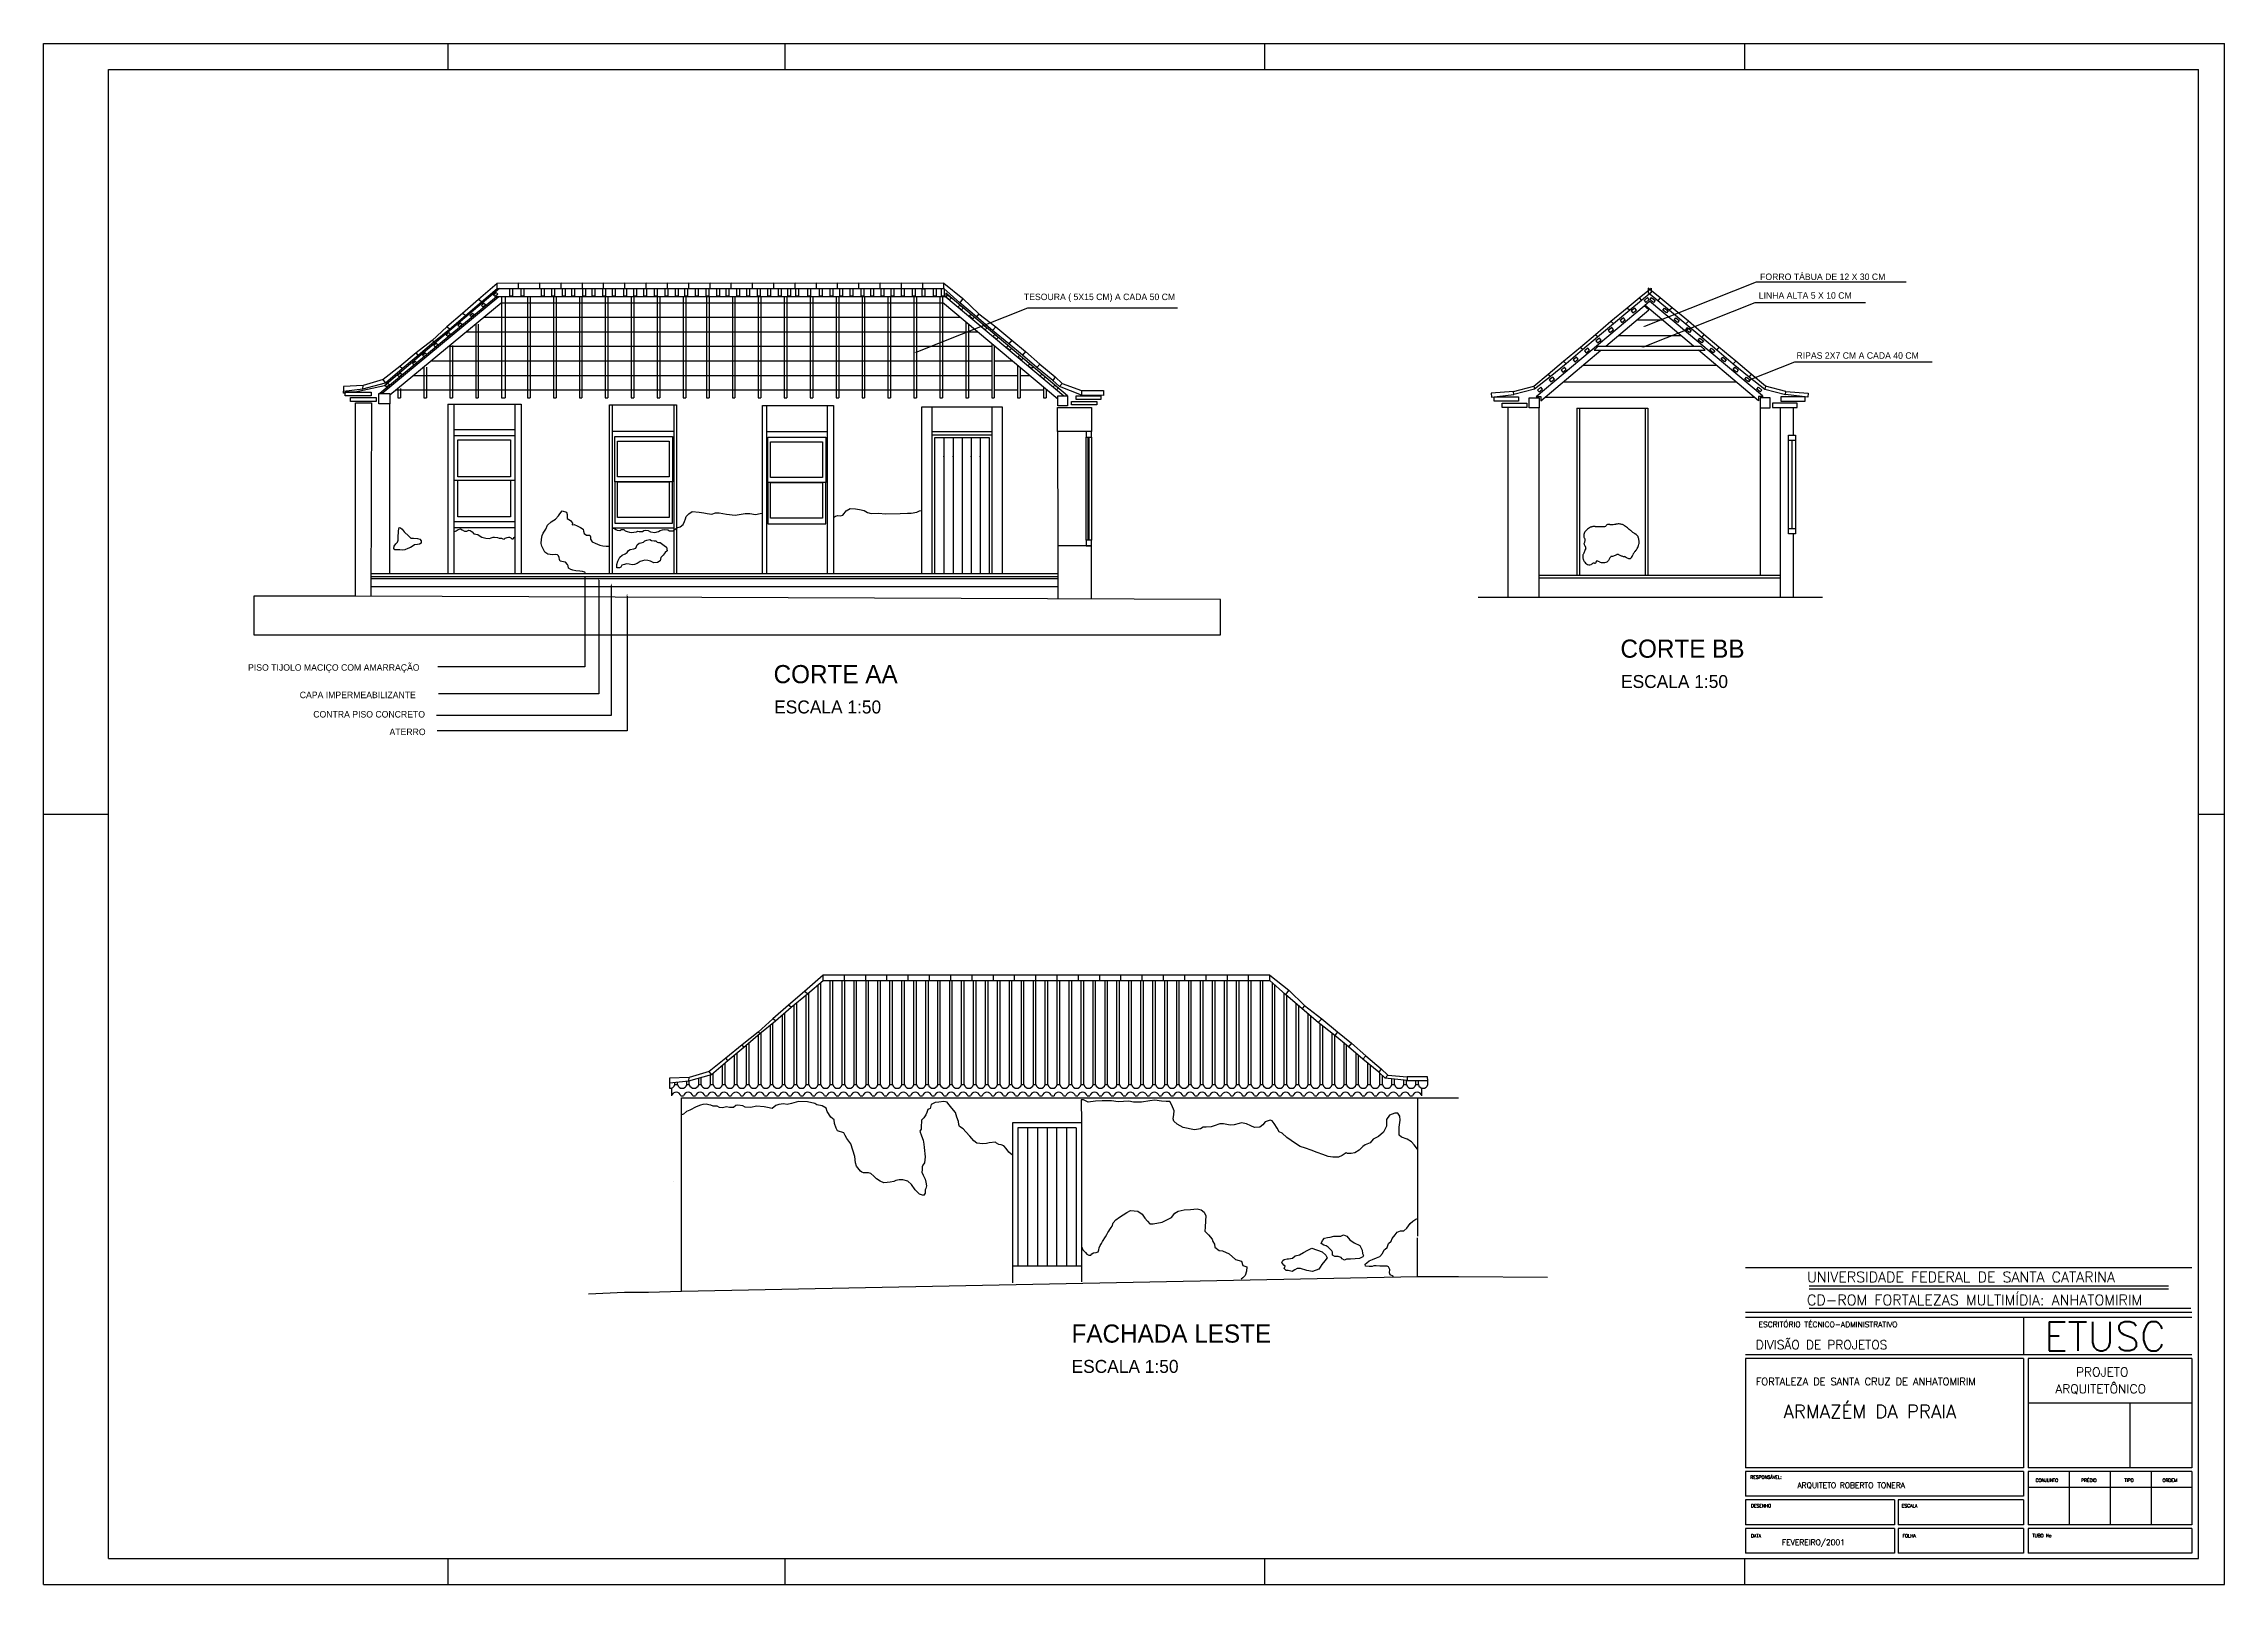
# Model space of a CAD drawing. Extents: x -1289 to 841, y -797 to 594.
# Drawn here: x 0 to 841, y 0 to 594 of the extents above; entities that cross this region are included whole.
import ezdxf

# ---------------------------------------------------------------- set-up
doc = ezdxf.new("R2010")
doc.units = 0
doc.header["$MEASUREMENT"] = 0
doc.layers.get('0').update_dxf_attribs({"linetype": 'CONTINUOUS'})
for name, color, linetype in [('COBERTURA', 2, 'CONTINUOUS'), ('ESQUADRIAS', 2, 'CONTINUOUS'), ('IMAGEM', 7, 'CONTINUOUS'), ('MARGEMINT', 6, 'CONTINUOUS'), ('MARGEMTEXT', 1, 'CONTINUOUS'), ('MARGEXT', 2, 'CONTINUOUS'), ('MARGINT', 6, 'CONTINUOUS'), ('PAREDE', 1, 'CONTINUOUS'), ('PISO', 1, 'CONTINUOUS'), ('TEXT1', 3, 'CONTINUOUS'), ('TEXT2', 6, 'CONTINUOUS'), ('TEXTOS', 3, 'CONTINUOUS')]:
    doc.layers.add(name, color=color, linetype=linetype)
doc.styles.add('ROMANS', font='romans')

msp = doc.modelspace()

# ---------------------------------------------------------------- texts
at = {"color": 3}
for s, p in [('FORRO TÁBUA DE 12 X 30 CM', (661.95502, 502.86305)), ('TESOURA ( 5X15 CM) A CADA 50 CM', (378.04027, 495.11676)), ('LINHA ALTA 5 X 10 CM', (661.42785, 495.65444)), ('RIPAS 2X7 CM A CADA 40 CM', (675.97395, 472.51006)), ('PISO TIJOLO MACIÇO COM AMARRAÇÃO', (78.85223, 352.23379)), ('CAPA IMPERMEABILIZANTE', (98.77705, 341.65216)), ('CONTRA PISO CONCRETO', (103.98969, 334.19544)), ('ATERRO', (133.3825, 327.41517))]:
    msp.add_text(s, height=2.5, dxfattribs=at).set_placement(p)
for s, height, p in [('CORTE BB', 7, (608.09918, 357.24622)), ('CORTE AA', 7, (281.51178, 347.42615)), ('ESCALA 1:50', 5, (608.32124, 345.57955)), ('ESCALA 1:50', 5, (281.73384, 335.75949)), ('FACHADA LESTE', 7, (396.40659, 93.19593)), ('ESCALA 1:50', 5, (396.42173, 81.52926))]:
    msp.add_text(s, height=height).set_placement(p)
at = {"layer": 'TEXT1', "style": 'ROMANS'}
for s, height, p in [('UNIVERSIDADE FEDERAL DE SANTA CATARINA', 4.0163934, (680.05954, 116.48122)), ('CD-ROM FORTALEZAS MULTIMÍDIA: ANHATOMIRIM', 4.0163934, (680.03487, 107.63814)), ('ESCRITÓRIO TÉCNICO-ADMINISTRATIVO', 2.1223396, (661.35202, 99.14878)), ('DIVISÃO DE PROJETOS', 3.442623, (660.29014, 90.65942)), ('FORTALEZA DE SANTA CRUZ DE ANHATOMIRIM', 2.7885246, (660.29214, 76.7934)), ('ARQUITETÔNICO', 3.442623, (775.79014, 73.65942)), ('PROJETO', 3.442623, (783.79014, 80.15942)), ('ARMAZÉM DA PRAIA', 5.1639344, (670.96476, 64.06323)), ('RESPONSÁVEL:', 1.2431694, (658.16637, 40.71085)), ('ARQUITETO ROBERTO TONERA', 2.1223396, (676.35202, 37.14878)), ('CONJUNTO  ', 1.243169, (768.20513, 39.52486)), ('PRÉDIO', 1.243169, (785.75976, 39.52486)), ('TIPO', 1.243169, (802.45106, 39.52486)), ('ORDEM', 1.243169, (817.12789, 39.52486)), ('DESENHO                       ', 1.2431694, (658.44939, 29.67404)), ('ESCALA', 1.243169, (716.58114, 29.67404)), ('DATA                              ', 1.2431694, (658.44939, 18.10616)), ('FEVEREIRO/2001', 2.1223396, (670.35202, 15.14878)), ('FOLHA', 1.243169, (716.86892, 18.10616)), ('TUBO No', 1.243169, (766.96858, 18.19415))]:
    msp.add_text(s, height=height, dxfattribs=at).set_placement(p)
at = {"layer": 'TEXT2', "style": 'ROMANS'}
msp.add_text('ETUSC', height=11.192602, dxfattribs=at).set_placement((771.48199, 89.99392))

# ---------------------------------------------------------------- linework, layer by layer
at = {"layer": 'COBERTURA', "color": 1}
for p, q in [((174.63455, 496.37413), (129.64388, 459.15229)), ((175.57581, 496.37413), (130.58513, 459.15229)), ((175.76315, 499.55078), (131.45514, 462.08214)), ((174.9571, 501.56385), (167.70243, 495.32334)), ((168.91154, 494.41746), (174.9571, 499.55078)), ((347.91987, 496.37413), (174.63455, 496.37413)), ((183.16033, 501.6131), (174.9571, 501.56385)), ((174.9571, 499.55078), (174.9571, 501.56385)), ((174.9571, 499.55078), (183.16033, 499.55078)), ((191.36356, 501.6131), (183.16033, 501.56385)), ((183.16033, 499.55078), (183.16033, 501.6131)), ((183.16033, 499.55078), (183.16033, 501.56385)), ((183.16033, 499.55078), (191.36356, 499.55078)), ((199.56679, 501.6131), (191.36356, 501.56385)), ((191.36356, 499.55078), (191.36356, 501.6131)), ((191.36356, 499.55078), (191.36356, 501.56385)), ((191.36356, 499.55078), (199.56679, 499.55078)), ((207.77002, 501.6131), (199.56679, 501.56385)), ((199.56679, 499.55078), (199.56679, 501.56385)), ((199.56679, 499.55078), (207.77002, 499.55078)), ((215.97325, 501.6131), (207.77002, 501.56385)), ((207.77002, 499.55078), (207.77002, 501.56385)), ((207.77002, 499.55078), (215.97325, 499.55078)), ((224.17647, 501.6131), (215.97325, 501.56385)), ((215.97325, 499.55078), (215.97325, 501.56385)), ((215.97325, 499.55078), (224.17647, 499.55078)), ((232.3797, 501.6131), (224.17647, 501.56385)), ((224.17647, 499.55078), (224.17647, 501.56385)), ((224.17647, 499.55078), (232.3797, 499.55078)), ((240.58293, 501.6131), (232.3797, 501.56385)), ((232.3797, 499.55078), (232.3797, 501.6131)), ((232.3797, 499.55078), (232.3797, 501.56385)), ((232.3797, 499.55078), (240.58293, 499.55078)), ((248.78616, 501.6131), (240.58293, 501.56385)), ((240.58293, 499.55078), (240.58293, 501.6131)), ((240.58293, 499.55078), (240.58293, 501.56385)), ((240.58293, 499.55078), (248.78616, 499.55078)), ((256.98939, 501.6131), (248.78616, 501.56385)), ((248.78616, 499.55078), (248.78616, 501.6131)), ((248.78616, 499.55078), (248.78616, 501.56385)), ((248.78616, 499.55078), (256.98939, 499.55078)), ((265.19262, 501.6131), (256.98939, 501.56385)), ((256.98939, 499.55078), (256.98939, 501.6131)), ((256.98939, 499.55078), (256.98939, 501.56385)), ((256.98939, 499.55078), (265.19262, 499.55078)), ((273.39585, 501.6131), (265.19262, 501.56385)), ((265.19262, 499.55078), (265.19262, 501.6131)), ((265.19262, 499.55078), (265.19262, 501.56385)), ((265.19262, 499.55078), (273.39585, 499.55078)), ((281.59908, 501.6131), (273.39585, 501.56385)), ((273.39585, 499.55078), (273.39585, 501.6131)), ((273.39585, 499.55078), (273.39585, 501.56385)), ((273.39585, 499.55078), (281.59908, 499.55078)), ((289.80231, 501.6131), (281.59908, 501.56385)), ((281.59908, 499.55078), (281.59908, 501.6131)), ((281.59908, 499.55078), (281.59908, 501.56385)), ((281.59908, 499.55078), (289.80231, 499.55078)), ((298.00553, 501.6131), (289.80231, 501.56385)), ((289.80231, 499.55078), (289.80231, 501.56385)), ((289.80231, 499.55078), (298.00553, 499.55078)), ((306.20876, 501.6131), (298.00553, 501.56385)), ((298.00553, 499.55078), (298.00553, 501.56385)), ((298.00553, 499.55078), (306.20876, 499.55078)), ((314.41199, 501.6131), (306.20876, 501.56385)), ((306.20876, 499.55078), (306.20876, 501.6131)), ((306.20876, 499.55078), (306.20876, 501.56385)), ((306.20876, 499.55078), (314.41199, 499.55078)), ((322.61522, 501.6131), (314.41199, 501.56385)), ((314.41199, 499.55078), (314.41199, 501.6131)), ((314.41199, 499.55078), (314.41199, 501.56385)), ((314.41199, 499.55078), (322.61522, 499.55078)), ((330.81845, 501.6131), (322.61522, 501.56385)), ((322.61522, 499.55078), (322.61522, 501.56385)), ((322.61522, 499.55078), (330.81845, 499.55078)), ((339.02168, 501.6131), (330.81845, 501.56385)), ((330.81845, 499.55078), (330.81845, 501.56385)), ((330.81845, 499.55078), (339.02168, 499.55078)), ((347.22491, 501.6131), (339.02168, 501.56385)), ((339.02168, 499.55078), (339.02168, 501.6131)), ((339.02168, 499.55078), (339.02168, 501.56385)), ((339.02168, 499.55078), (347.22491, 499.55078)), ((347.22491, 501.6131), (354.4803, 495.77521)), ((347.22491, 499.55078), (347.22491, 501.6131)), ((353.27119, 494.0641), (347.22491, 499.55078)), ((394.8843, 458.24302), (347.91987, 497.82503)), ((347.91987, 497.82503), (347.91987, 496.37413)), ((347.91987, 496.37413), (393.40643, 458.24302)), ((176.47682, 494.00467), (133.57281, 458.50919)), ((161.55611, 489.98871), (155.51055, 484.75474)), ((156.51814, 483.94951), (162.66446, 489.18349)), ((167.70243, 495.32334), (161.55611, 489.98871)), ((162.66446, 489.18349), (161.55611, 489.98871)), ((162.66446, 489.18349), (168.91154, 494.41746)), ((168.91154, 494.41746), (167.70243, 495.32334)), ((353.72722, 488.37413), (169.67109, 488.37413)), ((347.04699, 493.97413), (176.4399, 493.97413)), ((346.6217, 494.33065), (391.1562, 456.99763)), ((354.4803, 495.77521), (353.27119, 494.0641)), ((359.71978, 488.62882), (353.27119, 494.0641)), ((354.4803, 495.77521), (360.62662, 489.83666)), ((360.62662, 489.83666), (359.71978, 488.62882)), ((365.90621, 483.35523), (359.71978, 488.62882)), ((360.62662, 489.83666), (367.21608, 484.76437)), ((149.82776, 479.57216), (143.68143, 474.7408)), ((155.51055, 484.75474), (149.82776, 479.57216)), ((150.53307, 479.0689), (149.82776, 479.57216)), ((150.53307, 479.0689), (156.51814, 483.94951)), ((156.51814, 483.94951), (155.51055, 484.75474)), ((360.40745, 482.77413), (162.90227, 482.77413)), ((367.21608, 484.76437), (365.90621, 483.35523)), ((372.25405, 478.32256), (365.90621, 483.35523)), ((367.21608, 484.76437), (373.3624, 479.73171)), ((373.3624, 479.73171), (372.25405, 478.32256)), ((373.3624, 479.73171), (378.70265, 475.30296)), ((143.68143, 474.7408), (137.43436, 469.50683)), ((138.24043, 468.7016), (144.38675, 473.83492)), ((144.38675, 473.83492), (143.68143, 474.7408)), ((144.38675, 473.83492), (150.53307, 479.0689)), ((365.6217, 471.57413), (149.36464, 471.57413)), ((365.6217, 477.17413), (156.13345, 477.17413)), ((367.08768, 477.17413), (366.6217, 477.17413)), ((373.76792, 471.57413), (366.6217, 471.57413)), ((377.49353, 473.89381), (372.25405, 478.32256)), ((378.70265, 475.30296), (377.49353, 473.89381)), ((383.0353, 469.1631), (377.49353, 473.89381)), ((378.70265, 475.30296), (384.24441, 470.47159)), ((123.12653, 460.85064), (131.8926, 463.26632)), ((130.98576, 464.47416), (123.22729, 462.15913)), ((137.43436, 469.50683), (130.98576, 464.47416)), ((131.8926, 463.26632), (130.98576, 464.47416)), ((131.8926, 463.26632), (138.24043, 468.7016)), ((138.24043, 468.7016), (137.43436, 469.50683)), ((365.6217, 465.97413), (142.59582, 465.97413)), ((375.6217, 465.97413), (366.6217, 465.97413)), ((380.44815, 465.97413), (376.6217, 465.97413)), ((384.24441, 470.47159), (383.0353, 469.1631)), ((389.2117, 464.18157), (383.0353, 469.1631)), ((384.24441, 470.47159), (390.11853, 465.49006)), ((390.11853, 465.49006), (389.2117, 464.18157)), ((391.73068, 461.86654), (389.2117, 464.18157)), ((390.11853, 465.49006), (392.73827, 462.97372)), ((392.73827, 462.97372), (391.73068, 461.86654)), ((392.73827, 462.97372), (400.19447, 460.25608)), ((123.22729, 462.15913), (115.67035, 461.85717)), ((115.67035, 461.85717), (115.67035, 460.04541)), ((115.67035, 460.04541), (123.12653, 460.85064)), ((115.69492, 459.29282), (115.67035, 460.04541)), ((116.30743, 459.29282), (115.69492, 459.29282)), ((116.30743, 459.65453), (116.30743, 459.29282)), ((120.1499, 459.65453), (116.30743, 459.65453)), ((131.45514, 462.08214), (120.1499, 459.65453)), ((123.12653, 460.85064), (123.22729, 462.15913)), ((365.6217, 460.37413), (135.827, 460.37413)), ((375.6217, 460.37413), (366.6217, 460.37413)), ((385.6217, 460.37413), (376.6217, 460.37413)), ((387.12838, 460.37413), (386.6217, 460.37413)), ((400.19447, 458.44432), (391.73068, 461.86654)), ((400.19447, 460.25608), (400.19447, 458.44432)), ((400.19447, 460.25608), (408.68833, 460.25608)), ((408.68833, 458.34367), (400.19447, 458.44432)), ((408.68833, 460.25608), (408.68833, 458.34367)), ((578.99277, 457.71242), (659.7333, 457.71242)), ((294.11109, 192.65461), (294.11109, 227.32099)), ((295.09868, 192.65461), (295.09868, 228.15416)), ((298.72002, 192.65461), (298.72002, 231.22907)), ((299.70761, 192.65461), (299.70761, 232.06763)), ((303.32895, 192.65461), (303.32895, 232.85498)), ((304.31654, 192.65461), (304.31654, 232.85498)), ((307.93788, 192.65461), (307.93788, 232.85498)), ((308.92547, 192.65461), (308.92547, 232.85498)), ((312.54681, 192.65461), (312.54681, 232.85498)), ((313.5344, 192.65461), (313.5344, 232.85498)), ((317.15574, 192.65461), (317.15574, 232.85498)), ((318.14333, 192.65461), (318.14333, 232.85498)), ((321.76467, 192.65461), (321.76467, 232.85498)), ((322.75226, 192.65461), (322.75226, 232.85498)), ((326.3736, 192.65461), (326.3736, 232.85498)), ((327.36119, 192.65461), (327.36119, 232.85498)), ((330.98253, 192.65461), (330.98253, 232.85498)), ((331.97012, 192.65461), (331.97012, 232.85498)), ((335.59146, 192.65461), (335.59146, 232.85498)), ((336.57905, 192.65461), (336.57905, 232.85498)), ((340.20039, 192.65461), (340.20039, 232.85498)), ((341.18798, 192.65461), (341.18798, 232.85498)), ((344.80932, 192.65461), (344.80932, 232.85498)), ((345.79691, 192.65461), (345.79691, 232.85498)), ((349.41825, 192.65461), (349.41825, 232.85498)), ((350.40584, 192.65461), (350.40584, 232.85498)), ((354.02718, 192.65461), (354.02718, 232.85498)), ((355.01477, 192.65461), (355.01477, 232.85498)), ((358.63611, 192.65461), (358.63611, 232.85498)), ((359.62369, 192.65461), (359.62369, 232.85498)), ((363.24504, 192.65461), (363.24504, 232.85498)), ((364.23262, 192.65461), (364.23262, 232.85498)), ((367.85397, 192.65461), (367.85397, 232.85498)), ((368.84155, 192.65461), (368.84155, 232.85498)), ((372.4629, 192.65461), (372.4629, 232.85498)), ((373.45048, 192.65461), (373.45048, 232.85498)), ((377.07183, 192.65461), (377.07183, 232.85498)), ((378.05941, 192.65461), (378.05941, 232.85498)), ((381.68076, 192.65461), (381.68076, 232.85498)), ((382.66834, 192.65461), (382.66834, 232.85498)), ((386.28969, 192.65461), (386.28969, 232.85498)), ((387.27727, 192.65461), (387.27727, 232.85498)), ((390.89862, 192.65461), (390.89862, 232.85498)), ((391.8862, 192.65461), (391.8862, 232.85498)), ((395.50755, 192.65461), (395.50755, 232.85498)), ((396.49513, 192.65461), (396.49513, 232.85498)), ((400.11648, 192.65461), (400.11648, 232.85498)), ((401.10406, 192.65461), (401.10406, 232.85498)), ((404.7254, 192.65461), (404.7254, 232.85498)), ((405.71299, 192.65461), (405.71299, 232.85498)), ((409.33433, 192.65461), (409.33433, 232.85498)), ((410.32192, 192.65461), (410.32192, 232.85498)), ((413.94326, 192.65461), (413.94326, 232.85498)), ((414.93085, 192.65461), (414.93085, 232.85498)), ((418.55219, 192.65461), (418.55219, 232.85498)), ((419.53978, 192.65461), (419.53978, 232.85498)), ((423.16112, 192.65461), (423.16112, 232.85498)), ((424.14871, 192.65461), (424.14871, 232.85498)), ((427.77005, 192.65461), (427.77005, 232.85498)), ((428.75764, 192.65461), (428.75764, 232.85498)), ((432.37898, 192.65461), (432.37898, 232.85498)), ((433.36657, 192.65461), (433.36657, 232.85498)), ((436.98791, 192.65461), (436.98791, 232.85498)), ((437.9755, 192.65461), (437.9755, 232.85498)), ((441.59684, 192.65461), (441.59684, 232.85498)), ((442.58443, 192.65461), (442.58443, 232.85498)), ((446.20577, 192.65461), (446.20577, 232.85498)), ((447.19336, 192.65461), (447.19336, 232.85498)), ((450.8147, 192.65461), (450.8147, 232.85498)), ((451.80229, 192.65461), (451.80229, 232.85498)), ((455.42363, 192.65461), (455.42363, 232.85498)), ((456.41122, 192.65461), (456.41122, 232.85498)), ((460.03256, 192.65461), (460.03256, 232.85498)), ((461.02015, 192.65461), (461.02015, 232.85498)), ((464.64149, 192.65461), (464.64149, 232.85498)), ((465.62908, 192.65461), (465.62908, 232.85498)), ((469.25042, 192.65461), (469.25042, 232.85498)), ((470.23801, 192.65461), (470.23801, 232.85498)), ((473.85935, 192.65461), (473.85935, 231.98685)), ((474.84694, 192.65461), (474.84694, 231.09067)), ((478.46828, 192.65461), (478.46828, 227.80448)), ((284.89323, 192.65461), (284.89323, 219.55064)), ((285.88082, 192.65461), (285.88082, 220.39163)), ((289.50216, 192.65461), (289.50216, 223.4595)), ((290.48975, 192.65461), (290.48975, 224.28693)), ((479.45586, 192.65461), (479.45586, 226.94104)), ((483.07721, 192.65461), (483.07721, 223.88874)), ((484.06479, 192.65461), (484.06479, 223.05634)), ((487.68614, 192.65461), (487.68614, 219.98212)), ((488.67372, 192.65461), (488.67372, 219.14025)), ((275.67538, 192.65461), (275.67538, 211.9171)), ((276.66296, 192.65461), (276.66296, 212.74177)), ((280.28431, 192.65461), (280.28431, 215.69485)), ((281.27189, 192.65461), (281.27189, 216.5002)), ((492.29507, 192.65461), (492.29507, 216.09566)), ((493.28265, 192.65461), (493.28265, 215.31268)), ((496.904, 192.65461), (496.904, 212.44162)), ((497.89158, 192.65461), (497.89158, 211.65865)), ((266.45752, 192.65461), (266.45752, 204.12659)), ((267.4451, 192.65461), (267.4451, 204.95141)), ((271.06645, 192.65461), (271.06645, 207.99231)), ((272.05403, 192.65461), (272.05403, 208.8333)), ((501.51293, 192.65461), (501.51293, 208.59977)), ((502.50051, 192.65461), (502.50051, 207.765)), ((506.12186, 192.65461), (506.12186, 204.67927)), ((507.10944, 192.65461), (507.10944, 203.83622)), ((243.41287, 192.65461), (243.41287, 193.57258)), ((244.40045, 192.65461), (244.40045, 193.67924)), ((248.0218, 192.65461), (248.0218, 194.07032)), ((249.00938, 192.65461), (249.00938, 194.21134)), ((252.63073, 192.65461), (252.63073, 195.20928)), ((253.61831, 192.65461), (253.61831, 195.48144)), ((257.23966, 192.65461), (257.23966, 196.47938)), ((258.22724, 192.65461), (258.22724, 197.13296)), ((261.84859, 192.65461), (261.84859, 199.80057)), ((262.83617, 192.65461), (262.83617, 201.07931)), ((510.73079, 192.65461), (510.73079, 200.83992)), ((511.71837, 192.65461), (511.71837, 200.04339)), ((515.33972, 192.65461), (515.33972, 197.07197)), ((516.3273, 192.65461), (516.3273, 196.16434)), ((519.94865, 192.65461), (519.94865, 194.88697)), ((520.93623, 192.65461), (520.93623, 194.77665)), ((524.55757, 192.65461), (524.55757, 194.37212)), ((525.54516, 192.65461), (525.54516, 194.2618)), ((529.1665, 192.65461), (529.1665, 194.22527)), ((530.15409, 192.65461), (530.15409, 194.22527)), ((533.77543, 192.65461), (533.75282, 194.22527)), ((241.34812, 193.3496), (241.34812, 191.27378)), ((242.16309, 191.34249), (242.16309, 188.33623)), ((243.41287, 192.65461), (244.40045, 192.65461)), ((245.78444, 188.33623), (246.77202, 188.33623)), ((248.0218, 192.65461), (249.00938, 192.65461)), ((250.39337, 188.33623), (251.38095, 188.33623)), ((252.63073, 192.65461), (253.61831, 192.65461)), ((255.0023, 188.33623), (255.98988, 188.33623)), ((257.23966, 192.65461), (258.22724, 192.65461)), ((259.61123, 188.33623), (260.59881, 188.33623)), ((261.84859, 192.65461), (262.83617, 192.65461)), ((264.22016, 188.33623), (265.20774, 188.33623)), ((266.45752, 192.65461), (267.4451, 192.65461)), ((268.82909, 188.33623), (269.81667, 188.33623)), ((271.06645, 192.65461), (272.05403, 192.65461)), ((273.43801, 188.33623), (274.4256, 188.33623)), ((275.67538, 192.65461), (276.66296, 192.65461)), ((278.04694, 188.33623), (279.03453, 188.33623)), ((280.28431, 192.65461), (281.27189, 192.65461)), ((282.65587, 188.33623), (283.64346, 188.33623)), ((284.89323, 192.65461), (285.88082, 192.65461)), ((287.2648, 188.33623), (288.25239, 188.33623)), ((289.50216, 192.65461), (290.48975, 192.65461)), ((291.87373, 188.33623), (292.86132, 188.33623)), ((294.11109, 192.65461), (295.09868, 192.65461)), ((296.48266, 188.33623), (297.47025, 188.33623)), ((298.72002, 192.65461), (299.70761, 192.65461)), ((301.09159, 188.33623), (302.07918, 188.33623)), ((303.32895, 192.65461), (304.31654, 192.65461)), ((305.70052, 188.33623), (306.68811, 188.33623)), ((307.93788, 192.65461), (308.92547, 192.65461)), ((310.30945, 188.33623), (311.29704, 188.33623)), ((312.54681, 192.65461), (313.5344, 192.65461)), ((314.91838, 188.33623), (315.90597, 188.33623)), ((317.15574, 192.65461), (318.14333, 192.65461)), ((319.52731, 188.33623), (320.5149, 188.33623)), ((321.76467, 192.65461), (322.75226, 192.65461)), ((324.13624, 188.33623), (325.12383, 188.33623)), ((326.3736, 192.65461), (327.36119, 192.65461)), ((328.74517, 188.33623), (329.73276, 188.33623)), ((330.98253, 192.65461), (331.97012, 192.65461)), ((333.3541, 188.33623), (334.34169, 188.33623)), ((335.59146, 192.65461), (336.57905, 192.65461)), ((337.96303, 188.33623), (338.95062, 188.33623)), ((340.20039, 192.65461), (341.18798, 192.65461)), ((342.57196, 188.33623), (343.55955, 188.33623)), ((344.80932, 192.65461), (345.79691, 192.65461)), ((347.18089, 188.33623), (348.16847, 188.33623)), ((349.41825, 192.65461), (350.40584, 192.65461)), ((351.78982, 188.33623), (352.7774, 188.33623)), ((354.02718, 192.65461), (355.01477, 192.65461)), ((356.39875, 188.33623), (357.38633, 188.33623)), ((358.63611, 192.65461), (359.62369, 192.65461)), ((361.00768, 188.33623), (361.99526, 188.33623)), ((363.24504, 192.65461), (364.23262, 192.65461)), ((365.61661, 188.33623), (366.60419, 188.33623)), ((367.85397, 192.65461), (368.84155, 192.65461)), ((370.22554, 188.33623), (371.21312, 188.33623)), ((372.4629, 192.65461), (373.45048, 192.65461)), ((374.83447, 188.33623), (375.82205, 188.33623)), ((377.07183, 192.65461), (378.05941, 192.65461)), ((379.4434, 188.33623), (380.43098, 188.33623)), ((381.68076, 192.65461), (382.66834, 192.65461)), ((384.05233, 188.33623), (385.03991, 188.33623)), ((386.28969, 192.65461), (387.27727, 192.65461)), ((388.66126, 188.33623), (389.64884, 188.33623)), ((390.89862, 192.65461), (391.8862, 192.65461)), ((393.27018, 188.33623), (394.25777, 188.33623)), ((395.50755, 192.65461), (396.49513, 192.65461)), ((397.87911, 188.33623), (398.8667, 188.33623)), ((400.11648, 192.65461), (401.10406, 192.65461)), ((402.48804, 188.33623), (403.47563, 188.33623)), ((404.7254, 192.65461), (405.71299, 192.65461)), ((407.09697, 188.33623), (408.08456, 188.33623)), ((409.33433, 192.65461), (410.32192, 192.65461)), ((411.7059, 188.33623), (412.69349, 188.33623)), ((413.94326, 192.65461), (414.93085, 192.65461)), ((416.31483, 188.33623), (417.30242, 188.33623)), ((418.55219, 192.65461), (419.53978, 192.65461)), ((420.92376, 188.33623), (421.91135, 188.33623)), ((423.16112, 192.65461), (424.14871, 192.65461)), ((425.53269, 188.33623), (426.52028, 188.33623)), ((427.77005, 192.65461), (428.75764, 192.65461)), ((430.14162, 188.33623), (431.12921, 188.33623)), ((432.37898, 192.65461), (433.36657, 192.65461)), ((434.75055, 188.33623), (435.73814, 188.33623)), ((436.98791, 192.65461), (437.9755, 192.65461)), ((439.35948, 188.33623), (440.34707, 188.33623)), ((441.59684, 192.65461), (442.58443, 192.65461)), ((443.96841, 188.33623), (444.956, 188.33623)), ((446.20577, 192.65461), (447.19336, 192.65461)), ((448.57734, 188.33623), (449.56493, 188.33623)), ((450.8147, 192.65461), (451.80229, 192.65461)), ((453.18627, 188.33623), (454.17386, 188.33623)), ((455.42363, 192.65461), (456.41122, 192.65461)), ((457.7952, 188.33623), (458.78279, 188.33623)), ((460.03256, 192.65461), (461.02015, 192.65461)), ((462.40413, 188.33623), (463.39172, 188.33623)), ((464.64149, 192.65461), (465.62908, 192.65461)), ((467.01306, 188.33623), (468.00064, 188.33623)), ((469.25042, 192.65461), (470.23801, 192.65461)), ((471.62199, 188.33623), (472.60957, 188.33623)), ((473.85935, 192.65461), (474.84694, 192.65461)), ((476.23092, 188.33623), (477.2185, 188.33623)), ((478.46828, 192.65461), (479.45586, 192.65461)), ((480.83985, 188.33623), (481.82743, 188.33623)), ((483.07721, 192.65461), (484.06479, 192.65461)), ((485.44878, 188.33623), (486.43636, 188.33623)), ((487.68614, 192.65461), (488.67372, 192.65461)), ((490.05771, 188.33623), (491.04529, 188.33623)), ((492.29507, 192.65461), (493.28265, 192.65461)), ((494.66664, 188.33623), (495.65422, 188.33623)), ((496.904, 192.65461), (497.89158, 192.65461)), ((499.27557, 188.33623), (500.26315, 188.33623)), ((501.51293, 192.65461), (502.50051, 192.65461)), ((503.8845, 188.33623), (504.87208, 188.33623)), ((506.12186, 192.65461), (507.10944, 192.65461)), ((508.49343, 188.33623), (509.48101, 188.33623)), ((510.73079, 192.65461), (511.71837, 192.65461)), ((513.10235, 188.33623), (514.08994, 188.33623)), ((515.33972, 192.65461), (516.3273, 192.65461)), ((517.71128, 188.33623), (518.69887, 188.33623)), ((519.94865, 192.65461), (520.93623, 192.65461)), ((522.32021, 188.33623), (523.3078, 188.33623)), ((524.55757, 192.65461), (525.54516, 192.65461)), ((526.92914, 188.33623), (527.91673, 188.33623)), ((529.1665, 192.65461), (530.15409, 192.65461)), ((529.78758, 187.63679), (545.59632, 187.63679)), ((531.53807, 188.33623), (531.53807, 191.30575))]:
    msp.add_line(p, q, dxfattribs=at)
at = {"layer": 'COBERTURA', "color": 2}
for p, q in [((176.6217, 496.37413), (176.6217, 457.48433)), ((178.0217, 496.37413), (178.0217, 457.48433)), ((186.6217, 496.37413), (186.6217, 457.48433)), ((187.6217, 496.37413), (187.6217, 457.48433)), ((196.6217, 496.37413), (196.6217, 457.48433)), ((197.6217, 496.37413), (197.6217, 457.48433)), ((206.6217, 496.37413), (206.6217, 457.48433)), ((207.6217, 496.37413), (207.6217, 457.48433)), ((216.6217, 496.37413), (216.6217, 457.48433)), ((217.6217, 496.37413), (217.6217, 457.48433)), ((226.6217, 496.37413), (226.6217, 457.48433)), ((227.6217, 496.37413), (227.6217, 457.48433)), ((236.6217, 496.37413), (236.6217, 457.48433)), ((237.6217, 496.37413), (237.6217, 457.48433)), ((246.6217, 496.37413), (246.6217, 457.48433)), ((247.6217, 496.37413), (247.6217, 457.48433)), ((255.6217, 496.37413), (255.6217, 457.48433)), ((256.6217, 496.37413), (256.6217, 457.48433)), ((265.6217, 496.37413), (265.6217, 457.48433)), ((266.6217, 496.37413), (266.6217, 457.48433)), ((275.6217, 496.37413), (275.6217, 457.48433)), ((276.6217, 496.37413), (276.6217, 457.48433)), ((285.6217, 496.37413), (285.6217, 457.48433)), ((286.6217, 496.37413), (286.6217, 457.48433)), ((295.6217, 496.37413), (295.6217, 457.48433)), ((296.6217, 496.37413), (296.6217, 457.48433)), ((305.6217, 496.37413), (305.6217, 457.48433)), ((306.6217, 496.37413), (306.6217, 457.48433)), ((315.6217, 496.37413), (315.6217, 457.48433)), ((316.6217, 496.37413), (316.6217, 457.48433)), ((325.6217, 496.37413), (325.6217, 457.48433)), ((326.6217, 496.37413), (326.6217, 457.48433)), ((335.6217, 496.37413), (335.6217, 457.48433)), ((336.6217, 496.37413), (336.6217, 457.48433)), ((345.6217, 496.37413), (345.6217, 457.48433)), ((346.6217, 496.37413), (346.6217, 457.48433)), ((615.34435, 495.98783), (619.99475, 499.70311)), ((619.99475, 498.02695), (616.18331, 494.97331)), ((623.38173, 495.98783), (618.73133, 499.70311)), ((618.73133, 499.70311), (618.73133, 498.02695)), ((618.73133, 498.02695), (622.54277, 494.97331)), ((619.99475, 499.70311), (619.99475, 498.02695)), ((575.62026, 458.01552), (617.18502, 492.8925)), ((602.43182, 477.38011), (619.05189, 491.32601)), ((604.4221, 487.05436), (610.70797, 492.19441)), ((611.72356, 491.26811), (605.39353, 485.95162)), ((609.31879, 488.30416), (607.96017, 487.23983)), ((609.95493, 487.50982), (609.31879, 488.30416)), ((610.70797, 492.19441), (615.34435, 495.98783)), ((610.70797, 492.19441), (611.72356, 491.26811)), ((616.18331, 494.97331), (611.72356, 491.26811)), ((613.61085, 492.00945), (612.25223, 490.94511)), ((612.25223, 490.94511), (612.89519, 490.18247)), ((612.89519, 490.18247), (614.24699, 491.21511)), ((614.24699, 491.21511), (613.61085, 492.00945)), ((615.34435, 495.98783), (616.18331, 494.97331)), ((619.05189, 491.32601), (617.18502, 492.8925)), ((618.59175, 496.08526), (617.23313, 495.02092)), ((617.23313, 495.02092), (617.87609, 494.25828)), ((617.49617, 493.15358), (619.36304, 494.72007)), ((636.29426, 477.38011), (617.49617, 493.15358)), ((617.87609, 494.25828), (619.22789, 495.29092)), ((619.22789, 495.29092), (618.59175, 496.08526)), ((662.89797, 458.18993), (619.36304, 494.72007)), ((619.49818, 495.29092), (620.13432, 496.08526)), ((620.84999, 494.25828), (619.49818, 495.29092)), ((620.13432, 496.08526), (621.49294, 495.02092)), ((621.49294, 495.02092), (620.84999, 494.25828)), ((623.38173, 495.98783), (622.54277, 494.97331)), ((622.54277, 494.97331), (627.00252, 491.26811)), ((628.0181, 492.19441), (623.38173, 495.98783)), ((624.47909, 491.21511), (625.11522, 492.00945)), ((625.83089, 490.18247), (624.47909, 491.21511)), ((625.11522, 492.00945), (626.47384, 490.94511)), ((626.47384, 490.94511), (625.83089, 490.18247)), ((628.0181, 492.19441), (627.00252, 491.26811)), ((627.00252, 491.26811), (633.33254, 485.95162)), ((634.30398, 487.05436), (628.0181, 492.19441)), ((628.77115, 487.50982), (629.40728, 488.30416)), ((629.40728, 488.30416), (630.7659, 487.23983)), ((166.6217, 485.8513), (166.6217, 457.48433)), ((167.6217, 485.8513), (167.6217, 457.48433)), ((355.6217, 486.786), (355.6217, 457.48433)), ((356.6217, 485.9477), (356.6217, 457.48433)), ((592.69939, 476.92326), (598.50521, 481.84944)), ((599.30002, 480.83492), (593.4942, 475.90874)), ((598.50521, 481.84944), (604.4221, 487.05436)), ((598.50521, 481.84944), (599.30002, 480.83492)), ((600.01607, 480.48422), (598.65745, 479.41988)), ((598.65745, 479.41988), (599.3004, 478.65724)), ((605.39353, 485.95162), (599.30002, 480.83492)), ((599.3004, 478.65724), (600.6522, 479.68987)), ((600.6522, 479.68987), (600.01607, 480.48422)), ((604.73203, 484.5071), (603.37341, 483.44276)), ((603.37341, 483.44276), (604.01637, 482.68012)), ((604.01637, 482.68012), (605.36817, 483.71276)), ((604.4221, 487.05436), (605.39353, 485.95162)), ((605.36817, 483.71276), (604.73203, 484.5071)), ((607.96017, 487.23983), (608.60313, 486.47718)), ((608.60313, 486.47718), (609.95493, 487.50982)), ((630.12295, 486.47718), (628.77115, 487.50982)), ((630.7659, 487.23983), (630.12295, 486.47718)), ((634.30398, 487.05436), (633.33254, 485.95162)), ((633.33254, 485.95162), (639.42606, 480.83492)), ((633.3579, 483.71276), (633.99404, 484.5071)), ((634.70971, 482.68012), (633.3579, 483.71276)), ((633.99404, 484.5071), (635.35266, 483.44276)), ((640.22087, 481.84944), (634.30398, 487.05436)), ((635.35266, 483.44276), (634.70971, 482.68012)), ((638.07387, 479.68987), (638.71001, 480.48422)), ((639.42567, 478.65724), (638.07387, 479.68987)), ((638.71001, 480.48422), (640.06863, 479.41988)), ((640.06863, 479.41988), (639.42567, 478.65724)), ((640.22087, 481.84944), (639.42606, 480.83492)), ((639.42606, 480.83492), (645.23188, 475.90874)), ((646.02669, 476.92326), (640.22087, 481.84944)), ((156.6217, 477.57807), (156.6217, 457.48433)), ((157.6217, 477.57807), (157.6217, 457.48433)), ((365.6217, 478.40306), (365.6217, 457.48433)), ((366.6217, 477.56476), (366.6217, 457.48433)), ((577.3708, 456.35142), (600.53823, 475.7912)), ((580.21227, 466.57314), (586.07599, 471.58601)), ((586.07599, 471.58601), (592.69939, 476.92326)), ((586.07599, 471.58601), (587.13574, 470.6156)), ((593.4942, 475.90874), (587.13574, 470.6156)), ((591.16701, 473.12658), (589.80839, 472.06224)), ((589.80839, 472.06224), (590.45135, 471.2996)), ((590.45135, 471.2996), (591.80315, 472.33224)), ((591.80315, 472.33224), (591.16701, 473.12658)), ((592.69939, 476.92326), (593.4942, 475.90874)), ((595.56504, 476.62013), (594.20642, 475.5558)), ((594.20642, 475.5558), (594.84938, 474.79316)), ((594.84938, 474.79316), (596.20118, 475.82579)), ((596.20118, 475.82579), (595.56504, 476.62013)), ((661.35528, 456.35142), (638.18785, 475.7912)), ((642.5249, 475.82579), (643.16103, 476.62013)), ((643.8767, 474.79316), (642.5249, 475.82579)), ((643.16103, 476.62013), (644.51965, 475.5558)), ((644.51965, 475.5558), (643.8767, 474.79316)), ((646.02669, 476.92326), (645.23188, 475.90874)), ((645.23188, 475.90874), (651.59034, 470.6156)), ((652.65008, 471.58601), (646.02669, 476.92326)), ((646.92293, 472.33224), (647.55906, 473.12658)), ((648.27473, 471.2996), (646.92293, 472.33224)), ((647.55906, 473.12658), (648.91768, 472.06224)), ((648.91768, 472.06224), (648.27473, 471.2996)), ((652.65008, 471.58601), (651.59034, 470.6156)), ((658.51381, 466.57314), (652.65008, 471.58601)), ((146.6217, 469.30484), (146.6217, 457.48433)), ((147.6217, 469.30484), (147.6217, 457.48433)), ((375.6217, 470.02012), (375.6217, 457.48433)), ((376.6217, 469.18182), (376.6217, 457.48433)), ((574.64862, 461.98575), (580.21227, 466.57314)), ((581.05123, 465.60273), (575.00187, 460.75068)), ((580.21227, 466.57314), (581.05123, 465.60273)), ((582.02708, 465.41095), (580.66846, 464.34661)), ((580.66846, 464.34661), (581.31142, 463.58397)), ((587.13574, 470.6156), (581.05123, 465.60273)), ((581.31142, 463.58397), (582.66322, 464.61661)), ((582.66322, 464.61661), (582.02708, 465.41095)), ((586.5311, 469.2221), (585.17248, 468.15776)), ((585.17248, 468.15776), (585.81543, 467.39512)), ((585.81543, 467.39512), (587.16723, 468.42776)), ((587.16723, 468.42776), (586.5311, 469.2221)), ((651.55884, 468.42776), (652.19498, 469.2221)), ((652.91064, 467.39512), (651.55884, 468.42776)), ((651.59034, 470.6156), (657.67485, 465.60273)), ((652.19498, 469.2221), (653.5536, 468.15776)), ((653.5536, 468.15776), (652.91064, 467.39512)), ((656.06286, 464.61661), (656.69899, 465.41095)), ((657.41466, 463.58397), (656.06286, 464.61661)), ((656.69899, 465.41095), (658.05761, 464.34661)), ((658.05761, 464.34661), (657.41466, 463.58397)), ((658.51381, 466.57314), (657.67485, 465.60273)), ((657.67485, 465.60273), (663.72421, 460.75068)), ((664.07746, 461.98575), (658.51381, 466.57314)), ((136.6217, 461.0316), (136.6217, 457.48433)), ((136.6217, 457.48433), (137.6217, 457.48433)), ((137.6217, 461.0316), (137.6217, 457.48433)), ((146.6217, 457.48433), (147.6217, 457.48433)), ((156.6217, 457.48433), (157.6217, 457.48433)), ((166.6217, 457.48433), (167.6217, 457.48433)), ((176.6217, 457.48433), (178.0217, 457.48433)), ((186.6217, 457.48433), (187.6217, 457.48433)), ((196.6217, 457.48433), (197.6217, 457.48433)), ((206.6217, 457.48433), (207.6217, 457.48433)), ((216.6217, 457.48433), (217.6217, 457.48433)), ((226.6217, 457.48433), (227.6217, 457.48433)), ((236.6217, 457.48433), (237.6217, 457.48433)), ((246.6217, 457.48433), (247.6217, 457.48433)), ((255.6217, 457.48433), (256.6217, 457.48433)), ((265.6217, 457.48433), (266.6217, 457.48433)), ((275.6217, 457.48433), (276.6217, 457.48433)), ((285.6217, 457.48433), (286.6217, 457.48433)), ((295.6217, 457.48433), (296.6217, 457.48433)), ((305.6217, 457.48433), (306.6217, 457.48433)), ((315.6217, 457.48433), (316.6217, 457.48433)), ((325.6217, 457.48433), (326.6217, 457.48433)), ((335.6217, 457.48433), (336.6217, 457.48433)), ((345.6217, 457.48433), (346.6217, 457.48433)), ((355.6217, 457.48433), (356.6217, 457.48433)), ((365.6217, 457.48433), (366.6217, 457.48433)), ((375.6217, 457.48433), (376.6217, 457.48433)), ((385.6217, 461.63717), (385.6217, 457.48433)), ((385.6217, 457.48433), (386.6217, 457.48433)), ((386.6217, 460.79888), (386.6217, 457.48433)), ((566.78886, 459.9126), (558.22261, 459.29507)), ((558.22261, 459.29507), (558.31092, 457.66301)), ((558.31092, 457.66301), (566.92133, 458.72164)), ((559.37898, 456.19788), (559.37898, 457.78656)), ((559.37898, 457.78656), (568.84156, 457.78656)), ((568.84156, 456.19788), (559.37898, 456.19788)), ((562.48016, 453.73543), (562.48016, 455.32411)), ((562.48016, 455.32411), (571.94274, 455.32411)), ((566.78886, 459.9126), (574.64862, 461.98575)), ((566.92133, 458.72164), (566.78886, 459.9126)), ((575.00187, 460.75068), (566.92133, 458.72164)), ((568.84156, 457.78656), (568.84156, 456.19788)), ((571.94274, 455.32411), (571.94274, 453.73543)), ((572.92326, 457.41552), (576.7708, 457.41552)), ((572.92326, 453.62939), (572.92326, 457.41552)), ((574.64862, 461.98575), (575.00187, 460.75068)), ((575.62026, 458.01552), (577.3708, 458.01552)), ((577.42945, 461.51995), (576.07083, 460.45562)), ((576.07083, 460.45562), (576.71379, 459.69297)), ((576.71379, 459.69297), (578.06559, 460.72561)), ((576.7708, 457.41552), (576.7708, 453.62939)), ((577.3708, 458.01552), (577.3708, 456.35142)), ((578.06559, 460.72561), (577.42945, 461.51995)), ((660.66049, 460.72561), (661.29662, 461.51995)), ((662.01229, 459.69297), (660.66049, 460.72561)), ((661.29662, 461.51995), (662.65524, 460.45562)), ((663.10582, 458.01552), (661.35528, 458.01552)), ((661.35528, 458.01552), (661.35528, 456.35142)), ((665.80282, 457.41552), (661.95528, 457.41552)), ((661.95528, 457.41552), (661.95528, 453.62939)), ((662.65524, 460.45562), (662.01229, 459.69297)), ((664.07746, 461.98575), (663.72421, 460.75068)), ((663.72421, 460.75068), (671.80475, 458.72164)), ((671.93721, 459.9126), (664.07746, 461.98575)), ((665.80282, 453.62939), (665.80282, 457.41552)), ((676.24591, 455.32411), (666.78333, 455.32411)), ((666.78333, 455.32411), (666.78333, 453.73543)), ((679.34709, 457.78656), (669.88451, 457.78656)), ((669.88451, 457.78656), (669.88451, 456.19788)), ((669.88451, 456.19788), (679.34709, 456.19788)), ((671.80475, 458.72164), (671.93721, 459.9126)), ((680.41516, 457.66301), (671.80475, 458.72164)), ((671.93721, 459.9126), (680.50346, 459.29507)), ((676.24591, 453.73543), (676.24591, 455.32411)), ((679.34709, 456.19788), (679.34709, 457.78656)), ((680.50346, 459.29507), (680.41516, 457.66301)), ((571.94274, 453.73543), (562.48016, 453.73543)), ((576.7708, 453.62939), (572.92326, 453.62939)), ((661.95528, 453.62939), (665.80282, 453.62939)), ((666.78333, 453.73543), (676.24591, 453.73543)), ((293.3802, 228.62754), (287.23388, 223.29291)), ((288.34223, 222.48768), (294.58931, 227.72165)), ((300.63487, 234.86804), (293.3802, 228.62754)), ((294.58931, 227.72165), (293.3802, 228.62754)), ((294.58931, 227.72165), (300.63487, 232.85498)), ((308.8381, 234.9173), (300.63487, 234.86804)), ((300.63487, 232.85498), (300.63487, 234.86804)), ((300.63487, 232.85498), (308.8381, 232.85498)), ((317.04133, 234.9173), (308.8381, 234.86804)), ((308.8381, 232.85498), (308.8381, 234.9173)), ((308.8381, 232.85498), (308.8381, 234.86804)), ((308.8381, 232.85498), (317.04133, 232.85498)), ((325.24456, 234.9173), (317.04133, 234.86804)), ((317.04133, 232.85498), (317.04133, 234.9173)), ((317.04133, 232.85498), (317.04133, 234.86804)), ((317.04133, 232.85498), (325.24456, 232.85498)), ((333.44779, 234.9173), (325.24456, 234.86804)), ((325.24456, 232.85498), (325.24456, 234.9173)), ((325.24456, 232.85498), (325.24456, 234.86804)), ((325.24456, 232.85498), (333.44779, 232.85498)), ((341.65102, 234.9173), (333.44779, 234.86804)), ((333.44779, 232.85498), (333.44779, 234.9173)), ((333.44779, 232.85498), (333.44779, 234.86804)), ((333.44779, 232.85498), (341.65102, 232.85498)), ((349.85425, 234.9173), (341.65102, 234.86804)), ((341.65102, 232.85498), (341.65102, 234.9173)), ((341.65102, 232.85498), (341.65102, 234.86804)), ((341.65102, 232.85498), (349.85425, 232.85498)), ((358.05748, 234.9173), (349.85425, 234.86804)), ((349.85425, 232.85498), (349.85425, 234.9173)), ((349.85425, 232.85498), (349.85425, 234.86804)), ((349.85425, 232.85498), (358.05748, 232.85498)), ((366.2607, 234.9173), (358.05748, 234.86804)), ((358.05748, 232.85498), (358.05748, 234.9173)), ((358.05748, 232.85498), (358.05748, 234.86804)), ((358.05748, 232.85498), (366.2607, 232.85498)), ((374.46393, 234.9173), (366.2607, 234.86804)), ((366.2607, 232.85498), (366.2607, 234.9173)), ((366.2607, 232.85498), (366.2607, 234.86804)), ((366.2607, 232.85498), (374.46393, 232.85498)), ((382.66716, 234.9173), (374.46393, 234.86804)), ((374.46393, 232.85498), (374.46393, 234.9173)), ((374.46393, 232.85498), (374.46393, 234.86804)), ((374.46393, 232.85498), (382.66716, 232.85498)), ((390.87039, 234.9173), (382.66716, 234.86804)), ((382.66716, 232.85498), (382.66716, 234.9173)), ((382.66716, 232.85498), (382.66716, 234.86804)), ((382.66716, 232.85498), (390.87039, 232.85498)), ((399.07362, 234.9173), (390.87039, 234.86804)), ((390.87039, 232.85498), (390.87039, 234.9173)), ((390.87039, 232.85498), (390.87039, 234.86804)), ((390.87039, 232.85498), (399.07362, 232.85498)), ((407.27685, 234.9173), (399.07362, 234.86804)), ((399.07362, 232.85498), (399.07362, 234.9173)), ((399.07362, 232.85498), (399.07362, 234.86804)), ((399.07362, 232.85498), (407.27685, 232.85498)), ((415.48008, 234.9173), (407.27685, 234.86804)), ((407.27685, 232.85498), (407.27685, 234.9173)), ((407.27685, 232.85498), (407.27685, 234.86804)), ((407.27685, 232.85498), (415.48008, 232.85498)), ((423.68331, 234.9173), (415.48008, 234.86804)), ((415.48008, 232.85498), (415.48008, 234.9173)), ((415.48008, 232.85498), (415.48008, 234.86804)), ((415.48008, 232.85498), (423.68331, 232.85498)), ((431.88654, 234.9173), (423.68331, 234.86804)), ((423.68331, 232.85498), (423.68331, 234.9173)), ((423.68331, 232.85498), (423.68331, 234.86804)), ((423.68331, 232.85498), (431.88654, 232.85498)), ((440.08976, 234.9173), (431.88654, 234.86804)), ((431.88654, 232.85498), (431.88654, 234.9173)), ((431.88654, 232.85498), (431.88654, 234.86804)), ((431.88654, 232.85498), (440.08976, 232.85498)), ((448.29299, 234.9173), (440.08976, 234.86804)), ((440.08976, 232.85498), (440.08976, 234.9173)), ((440.08976, 232.85498), (440.08976, 234.86804)), ((440.08976, 232.85498), (448.29299, 232.85498)), ((456.49622, 234.9173), (448.29299, 234.86804)), ((448.29299, 232.85498), (448.29299, 234.9173)), ((448.29299, 232.85498), (448.29299, 234.86804)), ((448.29299, 232.85498), (456.49622, 232.85498)), ((464.69945, 234.9173), (456.49622, 234.86804)), ((456.49622, 232.85498), (456.49622, 234.9173)), ((456.49622, 232.85498), (456.49622, 234.86804)), ((456.49622, 232.85498), (464.69945, 232.85498)), ((472.90268, 234.9173), (464.69945, 234.86804)), ((464.69945, 232.85498), (464.69945, 234.9173)), ((464.69945, 232.85498), (464.69945, 234.86804)), ((464.69945, 232.85498), (472.90268, 232.85498)), ((472.90268, 234.9173), (480.15807, 229.0794)), ((472.90268, 232.85498), (472.90268, 234.9173)), ((478.94896, 227.36829), (472.90268, 232.85498)), ((480.15807, 229.0794), (478.94896, 227.36829)), ((485.39755, 221.93301), (478.94896, 227.36829)), ((480.15807, 229.0794), (486.30439, 223.14085)), ((287.23388, 223.29291), (281.18832, 218.05893)), ((282.19591, 217.2537), (288.34223, 222.48768)), ((288.34223, 222.48768), (287.23388, 223.29291)), ((486.30439, 223.14085), (485.39755, 221.93301)), ((491.58398, 216.65942), (485.39755, 221.93301)), ((486.30439, 223.14085), (492.89385, 218.06857)), ((275.50553, 212.87636), (269.35921, 208.045)), ((270.06453, 207.13911), (276.21085, 212.37309)), ((281.18832, 218.05893), (275.50553, 212.87636)), ((276.21085, 212.37309), (275.50553, 212.87636)), ((276.21085, 212.37309), (282.19591, 217.2537)), ((282.19591, 217.2537), (281.18832, 218.05893)), ((492.89385, 218.06857), (491.58398, 216.65942)), ((497.93182, 211.62675), (491.58398, 216.65942)), ((492.89385, 218.06857), (499.04017, 213.0359)), ((499.04017, 213.0359), (497.93182, 211.62675)), ((503.1713, 207.198), (497.93182, 211.62675)), ((499.04017, 213.0359), (504.38042, 208.60715)), ((263.11213, 202.81102), (256.66353, 197.77835)), ((257.57037, 196.57051), (263.91821, 202.00579)), ((269.35921, 208.045), (263.11213, 202.81102)), ((263.91821, 202.00579), (263.11213, 202.81102)), ((263.91821, 202.00579), (270.06453, 207.13911)), ((270.06453, 207.13911), (269.35921, 208.045)), ((504.38042, 208.60715), (503.1713, 207.198)), ((508.71307, 202.46729), (503.1713, 207.198)), ((504.38042, 208.60715), (509.92218, 203.77579)), ((509.92218, 203.77579), (508.71307, 202.46729)), ((514.88947, 197.48576), (508.71307, 202.46729)), ((509.92218, 203.77579), (515.7963, 198.79425)), ((248.90506, 195.46332), (241.34812, 195.16136)), ((241.34812, 195.16136), (241.34812, 193.3496)), ((241.34812, 193.3496), (248.80431, 194.15483)), ((248.80431, 194.15483), (257.57037, 196.57051)), ((248.80431, 194.15483), (248.90506, 195.46332)), ((256.66353, 197.77835), (248.90506, 195.46332)), ((257.57037, 196.57051), (256.66353, 197.77835)), ((515.7963, 198.79425), (514.88947, 197.48576)), ((517.40845, 195.17073), (514.88947, 197.48576)), ((515.7963, 198.79425), (518.41604, 196.27792)), ((518.41604, 196.27792), (517.40845, 195.17073)), ((525.87224, 194.22527), (517.40845, 195.17073)), ((518.41604, 196.27792), (525.87224, 195.66096)), ((533.7418, 195.71904), (525.87224, 195.66096)), ((525.87224, 195.66096), (525.87224, 194.22527)), ((525.87224, 194.22527), (533.75282, 194.22527)), ((533.75282, 194.22527), (533.7418, 195.71904))]:
    msp.add_line(p, q, dxfattribs=at)
at = {"layer": 'COBERTURA', "color": 1}
for centre, start, end in [((241.6022, 193.12799), 262.19741259, 345.34856281), ((243.97377, 187.86285), 14.65143719, 165.34856281), ((246.21113, 193.12799), 194.65143719, 345.34856281), ((248.58269, 187.86285), 14.65143719, 165.34856281), ((250.82006, 193.12799), 194.65143719, 345.34856281), ((253.19162, 187.86285), 14.65143719, 165.34856281), ((255.42899, 193.12799), 194.65143719, 345.34856281), ((257.80055, 187.86285), 14.65143719, 165.34856281), ((260.03792, 193.12799), 194.65143719, 345.34856281), ((262.40948, 187.86285), 14.65143719, 165.34856281), ((264.64684, 193.12799), 194.65143719, 345.34856281), ((267.01841, 187.86285), 14.65143719, 165.34856281), ((269.25577, 193.12799), 194.65143719, 345.34856281), ((271.62734, 187.86285), 14.65143719, 165.34856281), ((273.8647, 193.12799), 194.65143719, 345.34856281), ((276.23627, 187.86285), 14.65143719, 165.34856281), ((278.47363, 193.12799), 194.65143719, 345.34856281), ((280.8452, 187.86285), 14.65143719, 165.34856281), ((283.08256, 193.12799), 194.65143719, 345.34856281), ((285.45413, 187.86285), 14.65143719, 165.34856281), ((287.69149, 193.12799), 194.65143719, 345.34856281), ((290.06306, 187.86285), 14.65143719, 165.34856281), ((292.30042, 193.12799), 194.65143719, 345.34856281), ((294.67199, 187.86285), 14.65143719, 165.34856281), ((296.90935, 193.12799), 194.65143719, 345.34856281), ((299.28092, 187.86285), 14.65143719, 165.34856281), ((301.51828, 193.12799), 194.65143719, 345.34856281), ((303.88985, 187.86285), 14.65143719, 165.34856281), ((306.12721, 193.12799), 194.65143719, 345.34856281), ((308.49878, 187.86285), 14.65143719, 165.34856281), ((310.73614, 193.12799), 194.65143719, 345.34856281), ((313.10771, 187.86285), 14.65143719, 165.34856281), ((315.34507, 193.12799), 194.65143719, 345.34856281), ((317.71664, 187.86285), 14.65143719, 165.34856281), ((319.954, 193.12799), 194.65143719, 345.34856281), ((322.32557, 187.86285), 14.65143719, 165.34856281), ((324.56293, 193.12799), 194.65143719, 345.34856281), ((326.9345, 187.86285), 14.65143719, 165.34856281), ((329.17186, 193.12799), 194.65143719, 345.34856281), ((331.54343, 187.86285), 14.65143719, 165.34856281), ((333.78079, 193.12799), 194.65143719, 345.34856281), ((336.15236, 187.86285), 14.65143719, 165.34856281), ((338.38972, 193.12799), 194.65143719, 345.34856281), ((340.76129, 187.86285), 14.65143719, 165.34856281), ((342.99865, 193.12799), 194.65143719, 345.34856281), ((345.37022, 187.86285), 14.65143719, 165.34856281), ((347.60758, 193.12799), 194.65143719, 345.34856281), ((349.97915, 187.86285), 14.65143719, 165.34856281), ((352.21651, 193.12799), 194.65143719, 345.34856281), ((354.58808, 187.86285), 14.65143719, 165.34856281), ((356.82544, 193.12799), 194.65143719, 345.34856281), ((359.19701, 187.86285), 14.65143719, 165.34856281), ((361.43437, 193.12799), 194.65143719, 345.34856281), ((363.80594, 187.86285), 14.65143719, 165.34856281), ((366.0433, 193.12799), 194.65143719, 345.34856281), ((368.41486, 187.86285), 14.65143719, 165.34856281), ((370.65223, 193.12799), 194.65143719, 345.34856281), ((373.02379, 187.86285), 14.65143719, 165.34856281), ((375.26116, 193.12799), 194.65143719, 345.34856281), ((377.63272, 187.86285), 14.65143719, 165.34856281), ((379.87009, 193.12799), 194.65143719, 345.34856281), ((382.24165, 187.86285), 14.65143719, 165.34856281), ((384.47901, 193.12799), 194.65143719, 345.34856281), ((386.85058, 187.86285), 14.65143719, 165.34856281), ((389.08794, 193.12799), 194.65143719, 345.34856281), ((391.45951, 187.86285), 14.65143719, 165.34856281), ((393.69687, 193.12799), 194.65143719, 345.34856281), ((396.06844, 187.86285), 14.65143719, 165.34856281), ((398.3058, 193.12799), 194.65143719, 345.34856281), ((400.67737, 187.86285), 14.65143719, 165.34856281), ((402.91473, 193.12799), 194.65143719, 345.34856281), ((405.2863, 187.86285), 14.65143719, 165.34856281), ((407.52366, 193.12799), 194.65143719, 345.34856281), ((409.89523, 187.86285), 14.65143719, 165.34856281), ((412.13259, 193.12799), 194.65143719, 345.34856281), ((414.50416, 187.86285), 14.65143719, 165.34856281), ((416.74152, 193.12799), 194.65143719, 345.34856281), ((419.11309, 187.86285), 14.65143719, 165.34856281), ((421.35045, 193.12799), 194.65143719, 345.34856281), ((423.72202, 187.86285), 14.65143719, 165.34856281), ((425.95938, 193.12799), 194.65143719, 345.34856281), ((428.33095, 187.86285), 14.65143719, 165.34856281), ((430.56831, 193.12799), 194.65143719, 345.34856281), ((432.93988, 187.86285), 14.65143719, 165.34856281), ((435.17724, 193.12799), 194.65143719, 345.34856281), ((437.54881, 187.86285), 14.65143719, 165.34856281), ((439.78617, 193.12799), 194.65143719, 345.34856281), ((442.15774, 187.86285), 14.65143719, 165.34856281), ((444.3951, 193.12799), 194.65143719, 345.34856281), ((446.76667, 187.86285), 14.65143719, 165.34856281), ((449.00403, 193.12799), 194.65143719, 345.34856281), ((451.3756, 187.86285), 14.65143719, 165.34856281), ((453.61296, 193.12799), 194.65143719, 345.34856281), ((455.98453, 187.86285), 14.65143719, 165.34856281), ((458.22189, 193.12799), 194.65143719, 345.34856281), ((460.59346, 187.86285), 14.65143719, 165.34856281), ((462.83082, 193.12799), 194.65143719, 345.34856281), ((465.20239, 187.86285), 14.65143719, 165.34856281), ((467.43975, 193.12799), 194.65143719, 345.34856281), ((469.81132, 187.86285), 14.65143719, 165.34856281), ((472.04868, 193.12799), 194.65143719, 345.34856281), ((474.42025, 187.86285), 14.65143719, 165.34856281), ((476.65761, 193.12799), 194.65143719, 345.34856281), ((479.02918, 187.86285), 14.65143719, 165.34856281), ((481.26654, 193.12799), 194.65143719, 345.34856281), ((483.63811, 187.86285), 14.65143719, 165.34856281), ((485.87547, 193.12799), 194.65143719, 345.34856281), ((488.24704, 187.86285), 14.65143719, 165.34856281), ((490.4844, 193.12799), 194.65143719, 345.34856281), ((492.85596, 187.86285), 14.65143719, 165.34856281), ((495.09333, 193.12799), 194.65143719, 345.34856281), ((497.46489, 187.86285), 14.65143719, 165.34856281), ((499.70226, 193.12799), 194.65143719, 345.34856281), ((502.07382, 187.86285), 14.65143719, 165.34856281), ((504.31118, 193.12799), 194.65143719, 345.34856281), ((506.68275, 187.86285), 14.65143719, 165.34856281), ((508.92011, 193.12799), 194.65143719, 345.34856281), ((511.29168, 187.86285), 14.65143719, 165.34856281), ((513.52904, 193.12799), 194.65143719, 345.34856281), ((515.90061, 187.86285), 14.65143719, 165.34856281), ((518.13797, 193.12799), 194.65143719, 345.34856281), ((520.50954, 187.86285), 14.65143719, 165.34856281), ((522.7469, 193.12799), 194.65143719, 345.34856281), ((525.11847, 187.86285), 14.65143719, 165.34856281), ((527.35583, 193.12799), 194.65143719, 345.34856281), ((529.7274, 187.86285), 14.65143719, 165.34856281), ((531.96476, 193.12799), 194.65143719, 345.34856281)]:
    msp.add_arc(centre, 1.87153, start, end, dxfattribs=at)
at = {"layer": 'ESQUADRIAS', "color": 2}
for p, q in [((173.5047, 497.0516), (174.52385, 498.01232)), ((174.15064, 496.49237), (173.5047, 497.0516)), ((175.1985, 497.41008), (174.15064, 496.49237)), ((174.52385, 498.01232), (175.1985, 497.41008)), ((179.80476, 499.55078), (180.83183, 499.55078)), ((179.80476, 496.58889), (179.80476, 499.55078)), ((180.83183, 496.58889), (179.80476, 496.58889)), ((180.83183, 499.55078), (180.83183, 496.58889)), ((184.13399, 499.55078), (185.16106, 499.55078)), ((184.13399, 496.58889), (184.13399, 499.55078)), ((185.16106, 496.58889), (184.13399, 496.58889)), ((185.16106, 499.55078), (185.16106, 496.58889)), ((191.9456, 499.55078), (192.97268, 499.55078)), ((191.9456, 496.58889), (191.9456, 499.55078)), ((192.97268, 496.58889), (191.9456, 496.58889)), ((192.97268, 499.55078), (192.97268, 496.58889)), ((195.94181, 499.55078), (196.96889, 499.55078)), ((195.94181, 496.58889), (195.94181, 499.55078)), ((196.96889, 496.58889), (195.94181, 496.58889)), ((196.96889, 499.55078), (196.96889, 496.58889)), ((199.56679, 499.55078), (199.56679, 501.6131)), ((200.10454, 499.55078), (201.13161, 499.55078)), ((200.10454, 496.58889), (200.10454, 499.55078)), ((201.13161, 496.58889), (200.10454, 496.58889)), ((201.13161, 499.55078), (201.13161, 496.58889)), ((203.68447, 499.55078), (204.71155, 499.55078)), ((203.68447, 496.58889), (203.68447, 499.55078)), ((204.71155, 496.58889), (203.68447, 496.58889)), ((204.71155, 499.55078), (204.71155, 496.58889)), ((207.77002, 499.55078), (207.77002, 501.6131)), ((207.93045, 499.55078), (208.95752, 499.55078)), ((207.93045, 496.58889), (207.93045, 499.55078)), ((208.95752, 496.58889), (207.93045, 496.58889)), ((208.95752, 499.55078), (208.95752, 496.58889)), ((211.59364, 499.55078), (212.62072, 499.55078)), ((211.59364, 496.58889), (211.59364, 499.55078)), ((212.62072, 496.58889), (211.59364, 496.58889)), ((212.62072, 499.55078), (212.62072, 496.58889)), ((215.70572, 499.55078), (216.73279, 499.55078)), ((215.70572, 496.58889), (215.70572, 499.55078)), ((216.73279, 496.58889), (215.70572, 496.58889)), ((215.97325, 499.55078), (215.97325, 501.6131)), ((216.73279, 499.55078), (216.73279, 496.58889)), ((219.36891, 499.55078), (220.39599, 499.55078)), ((219.36891, 496.58889), (219.36891, 499.55078)), ((220.39599, 496.58889), (219.36891, 496.58889)), ((220.39599, 499.55078), (220.39599, 496.58889)), ((223.69814, 499.55078), (224.72521, 499.55078)), ((223.69814, 496.58889), (223.69814, 499.55078)), ((224.72521, 496.58889), (223.69814, 496.58889)), ((224.17647, 499.55078), (224.17647, 501.6131)), ((224.72521, 499.55078), (224.72521, 496.58889)), ((227.6111, 499.55078), (228.63817, 499.55078)), ((227.6111, 496.58889), (227.6111, 499.55078)), ((228.63817, 496.58889), (227.6111, 496.58889)), ((228.63817, 499.55078), (228.63817, 496.58889)), ((231.4408, 499.55078), (232.46787, 499.55078)), ((231.4408, 496.58889), (231.4408, 499.55078)), ((232.46787, 496.58889), (231.4408, 496.58889)), ((232.46787, 499.55078), (232.46787, 496.58889)), ((235.60352, 499.55078), (236.63059, 499.55078)), ((235.60352, 496.58889), (235.60352, 499.55078)), ((236.63059, 496.58889), (235.60352, 496.58889)), ((236.63059, 499.55078), (236.63059, 496.58889)), ((239.68299, 499.55078), (240.71006, 499.55078)), ((239.68299, 496.58889), (239.68299, 499.55078)), ((240.71006, 496.58889), (239.68299, 496.58889)), ((240.71006, 499.55078), (240.71006, 496.58889)), ((243.64017, 499.55078), (244.66725, 499.55078)), ((243.64017, 496.58889), (243.64017, 499.55078)), ((244.66725, 496.58889), (243.64017, 496.58889)), ((244.66725, 499.55078), (244.66725, 496.58889)), ((247.30337, 499.55078), (248.33044, 499.55078)), ((247.30337, 496.58889), (247.30337, 499.55078)), ((248.33044, 496.58889), (247.30337, 496.58889)), ((248.33044, 499.55078), (248.33044, 496.58889)), ((251.38284, 499.55078), (252.40991, 499.55078)), ((251.38284, 496.58889), (251.38284, 499.55078)), ((252.40991, 496.58889), (251.38284, 496.58889)), ((252.40991, 499.55078), (252.40991, 496.58889)), ((255.54556, 499.55078), (256.57263, 499.55078)), ((255.54556, 496.58889), (255.54556, 499.55078)), ((256.57263, 496.58889), (255.54556, 496.58889)), ((256.57263, 499.55078), (256.57263, 496.58889)), ((259.65162, 499.55078), (260.67869, 499.55078)), ((259.65162, 496.58889), (259.65162, 499.55078)), ((260.67869, 496.58889), (259.65162, 496.58889)), ((260.67869, 499.55078), (260.67869, 496.58889)), ((263.23155, 499.55078), (264.25863, 499.55078)), ((263.23155, 496.58889), (263.23155, 499.55078)), ((264.25863, 496.58889), (263.23155, 496.58889)), ((264.25863, 499.55078), (264.25863, 496.58889)), ((267.39428, 499.55078), (268.42135, 499.55078)), ((267.39428, 496.58889), (267.39428, 499.55078)), ((268.42135, 496.58889), (267.39428, 496.58889)), ((268.42135, 499.55078), (268.42135, 496.58889)), ((271.22398, 499.55078), (272.25105, 499.55078)), ((271.22398, 496.58889), (271.22398, 499.55078)), ((272.25105, 496.58889), (271.22398, 496.58889)), ((272.25105, 499.55078), (272.25105, 496.58889)), ((275.30345, 499.55078), (276.33052, 499.55078)), ((275.30345, 496.58889), (275.30345, 499.55078)), ((276.33052, 496.58889), (275.30345, 496.58889)), ((276.33052, 499.55078), (276.33052, 496.58889)), ((279.29965, 499.55078), (280.32673, 499.55078)), ((279.29965, 496.58889), (279.29965, 499.55078)), ((280.32673, 496.58889), (279.29965, 496.58889)), ((280.32673, 499.55078), (280.32673, 496.58889)), ((283.37912, 499.55078), (284.40619, 499.55078)), ((283.37912, 496.58889), (283.37912, 499.55078)), ((284.40619, 496.58889), (283.37912, 496.58889)), ((284.40619, 499.55078), (284.40619, 496.58889)), ((287.04231, 499.55078), (288.06939, 499.55078)), ((287.04231, 496.58889), (287.04231, 499.55078)), ((288.06939, 496.58889), (287.04231, 496.58889)), ((288.06939, 499.55078), (288.06939, 496.58889)), ((289.80231, 499.55078), (289.80231, 501.6131)), ((290.12273, 499.55078), (291.1498, 499.55078)), ((290.12273, 496.58889), (290.12273, 499.55078)), ((291.1498, 496.58889), (290.12273, 496.58889)), ((291.1498, 499.55078), (291.1498, 496.58889)), ((294.67779, 499.55078), (295.70487, 499.55078)), ((294.67779, 496.58889), (294.67779, 499.55078)), ((295.70487, 496.58889), (294.67779, 496.58889)), ((295.70487, 499.55078), (295.70487, 496.58889)), ((298.00553, 499.55078), (298.00553, 501.6131)), ((299.25678, 499.55078), (300.28386, 499.55078)), ((299.25678, 496.58889), (299.25678, 499.55078)), ((300.28386, 496.58889), (299.25678, 496.58889)), ((300.28386, 499.55078), (300.28386, 496.58889)), ((303.33625, 499.55078), (304.36332, 499.55078)), ((303.33625, 496.58889), (303.33625, 499.55078)), ((304.36332, 496.58889), (303.33625, 496.58889)), ((304.36332, 499.55078), (304.36332, 496.58889)), ((307.0827, 499.55078), (308.10977, 499.55078)), ((307.0827, 496.58889), (307.0827, 499.55078)), ((308.10977, 496.58889), (307.0827, 496.58889)), ((308.10977, 499.55078), (308.10977, 496.58889)), ((311.07891, 499.55078), (312.10598, 499.55078)), ((311.07891, 496.58889), (311.07891, 499.55078)), ((312.10598, 496.58889), (311.07891, 496.58889)), ((312.10598, 499.55078), (312.10598, 496.58889)), ((315.32489, 499.55078), (316.35196, 499.55078)), ((315.32489, 496.58889), (315.32489, 499.55078)), ((316.35196, 496.58889), (315.32489, 496.58889)), ((316.35196, 499.55078), (316.35196, 496.58889)), ((319.07133, 499.55078), (320.09841, 499.55078)), ((319.07133, 496.58889), (319.07133, 499.55078)), ((320.09841, 496.58889), (319.07133, 496.58889)), ((320.09841, 499.55078), (320.09841, 496.58889)), ((322.61522, 499.55078), (322.61522, 501.6131)), ((322.98429, 499.55078), (324.01136, 499.55078)), ((322.98429, 496.58889), (322.98429, 499.55078)), ((324.01136, 496.58889), (322.98429, 496.58889)), ((324.01136, 499.55078), (324.01136, 496.58889)), ((326.85822, 499.55078), (327.8853, 499.55078)), ((326.85822, 496.58889), (326.85822, 499.55078)), ((327.8853, 496.58889), (326.85822, 496.58889)), ((327.8853, 499.55078), (327.8853, 496.58889)), ((330.81845, 499.55078), (330.81845, 501.6131)), ((330.85444, 499.55078), (331.88151, 499.55078)), ((330.85444, 496.58889), (330.85444, 499.55078)), ((331.88151, 496.58889), (330.85444, 496.58889)), ((331.88151, 499.55078), (331.88151, 496.58889)), ((335.01716, 499.55078), (336.04423, 499.55078)), ((335.01716, 496.58889), (335.01716, 499.55078)), ((336.04423, 496.58889), (335.01716, 496.58889)), ((336.04423, 499.55078), (336.04423, 496.58889)), ((338.76361, 499.53026), (339.79068, 499.53026)), ((338.76361, 496.56837), (338.76361, 499.53026)), ((339.79068, 496.56837), (338.76361, 496.56837)), ((339.79068, 499.53026), (339.79068, 496.56837)), ((343.21318, 499.55078), (344.24025, 499.55078)), ((343.21318, 496.58889), (343.21318, 499.55078)), ((344.24025, 496.58889), (343.21318, 496.58889)), ((344.24025, 499.55078), (344.24025, 496.58889)), ((346.2856, 499.55078), (347.31268, 499.55078)), ((346.2856, 496.58889), (346.2856, 499.55078)), ((347.31268, 496.58889), (346.2856, 496.58889)), ((347.31268, 499.55078), (347.31268, 496.58889)), ((348.06312, 496.36448), (348.71626, 497.01693)), ((349.3694, 495.22269), (348.06312, 496.36448)), ((348.71626, 497.01693), (350.02254, 495.87514)), ((164.37528, 489.18862), (165.39443, 490.14934)), ((165.02122, 488.62939), (164.37528, 489.18862)), ((166.06908, 489.5471), (165.02122, 488.62939)), ((165.39443, 490.14934), (166.06908, 489.5471)), ((168.80741, 492.98359), (169.82655, 493.94431)), ((169.45334, 492.42436), (168.80741, 492.98359)), ((170.50121, 493.34207), (169.45334, 492.42436)), ((169.82655, 493.94431), (170.50121, 493.34207)), ((350.02254, 495.87514), (349.3694, 495.22269)), ((352.66497, 492.50638), (353.31811, 493.15884)), ((353.97124, 491.36459), (352.66497, 492.50638)), ((353.31811, 493.15884), (354.62438, 492.01704)), ((354.62438, 492.01704), (353.97124, 491.36459)), ((357.07365, 489.08101), (357.72679, 489.73347)), ((358.37993, 487.93922), (357.07365, 489.08101)), ((357.72679, 489.73347), (359.03307, 488.59167)), ((359.03307, 488.59167), (358.37993, 487.93922)), ((155.23368, 481.62576), (156.25283, 482.58648)), ((155.87962, 481.06653), (155.23368, 481.62576)), ((156.92748, 481.98424), (155.87962, 481.06653)), ((156.25283, 482.58648), (156.92748, 481.98424)), ((159.79244, 485.35748), (160.81159, 486.31821)), ((160.43838, 484.79826), (159.79244, 485.35748)), ((161.48624, 485.71596), (160.43838, 484.79826)), ((160.81159, 486.31821), (161.48624, 485.71596)), ((361.80891, 484.84008), (362.46205, 485.49253)), ((363.11518, 483.69829), (361.80891, 484.84008)), ((362.46205, 485.49253), (363.76832, 484.35074)), ((363.76832, 484.35074), (363.11518, 483.69829)), ((366.21759, 481.17003), (366.87073, 481.82249)), ((367.52387, 480.02824), (366.21759, 481.17003)), ((366.87073, 481.82249), (368.17701, 480.68069)), ((368.17701, 480.68069), (367.52387, 480.02824)), ((142.28573, 470.64005), (143.30488, 471.60077)), ((143.97953, 470.99853), (142.93167, 470.08082)), ((143.30488, 471.60077), (143.97953, 470.99853)), ((146.11617, 473.84607), (147.13532, 474.8068)), ((146.76211, 473.28685), (146.11617, 473.84607)), ((147.80997, 474.20455), (146.76211, 473.28685)), ((147.13532, 474.8068), (147.80997, 474.20455)), ((150.42167, 477.57779), (151.44081, 478.53852)), ((151.0676, 477.01857), (150.42167, 477.57779)), ((152.11546, 477.93627), (151.0676, 477.01857)), ((151.44081, 478.53852), (152.11546, 477.93627)), ((371.27942, 476.9291), (371.93256, 477.58155)), ((372.5857, 475.78731), (371.27942, 476.9291)), ((371.93256, 477.58155), (373.23884, 476.43976)), ((373.23884, 476.43976), (372.5857, 475.78731)), ((375.80474, 473.20288), (376.45788, 473.85534)), ((377.11102, 472.06109), (375.80474, 473.20288)), ((376.45788, 473.85534), (377.76415, 472.71354)), ((377.76415, 472.71354), (377.11102, 472.06109)), ((597.92931, 475.7912), (599.51989, 477.38011)), ((597.92931, 475.7912), (640.78156, 475.7912)), ((599.51989, 477.38011), (639.0974, 477.38011)), ((640.78156, 475.7912), (639.0974, 477.38011)), ((131.71195, 462.10137), (132.7311, 463.06209)), ((132.7311, 463.06209), (133.40575, 462.45985)), ((136.46066, 466.14934), (137.4798, 467.11006)), ((137.10659, 465.59011), (136.46066, 466.14934)), ((138.15445, 466.50782), (137.10659, 465.59011)), ((137.4798, 467.11006), (138.15445, 466.50782)), ((142.93167, 470.08082), (142.28573, 470.64005)), ((379.72357, 469.85907), (380.37671, 470.51152)), ((381.02985, 468.71728), (379.72357, 469.85907)), ((380.37671, 470.51152), (381.68299, 469.36973)), ((381.68299, 469.36973), (381.02985, 468.71728)), ((384.29554, 465.94436), (384.94868, 466.59681)), ((385.60182, 464.80257), (384.29554, 465.94436)), ((384.94868, 466.59681), (386.25496, 465.45502)), ((386.25496, 465.45502), (385.60182, 464.80257)), ((116.30743, 459.65453), (126.27142, 459.65453)), ((116.30743, 458.19347), (116.30743, 459.65453)), ((126.27142, 458.19347), (116.30743, 458.19347)), ((118.31851, 457.55425), (128.28249, 457.55425)), ((118.31851, 456.04753), (118.31851, 457.55425)), ((128.28249, 456.04753), (118.31851, 456.04753)), ((126.27142, 459.65453), (126.27142, 458.19347)), ((128.28249, 457.55425), (128.28249, 456.04753)), ((129.28803, 459.15229), (133.57281, 459.15229)), ((129.28803, 455.11949), (129.28803, 459.15229)), ((133.57281, 455.11949), (129.28803, 455.11949)), ((132.35789, 461.54214), (131.71195, 462.10137)), ((133.40575, 462.45985), (132.35789, 461.54214)), ((133.57281, 459.15229), (133.57281, 455.11949)), ((155.83941, 454.95873), (184.18281, 454.95873)), ((155.83941, 454.95873), (155.83941, 389.74011)), ((158.23941, 454.95873), (158.23941, 389.74011)), ((181.78281, 454.95873), (181.78281, 389.74011)), ((184.18281, 454.95873), (184.18281, 389.74011)), ((218.21022, 389.74011), (218.21022, 454.74094)), ((218.21022, 454.74094), (244.01504, 454.74094)), ((219.41022, 389.74011), (219.41022, 454.74094)), ((243.01504, 454.74094), (243.01504, 389.74011)), ((244.01504, 454.74094), (244.01504, 389.74011)), ((277.256, 454.54453), (304.55604, 454.54453)), ((277.256, 389.74011), (277.256, 454.54453)), ((278.856, 389.74011), (278.856, 454.54453)), ((302.15604, 454.54453), (302.15604, 389.74011)), ((304.55604, 454.54453), (304.55604, 389.74011)), ((389.27572, 461.70342), (389.92886, 462.35587)), ((390.582, 460.56163), (389.27572, 461.70342)), ((389.92886, 462.35587), (391.23514, 461.21408)), ((391.23514, 461.21408), (390.582, 460.56163)), ((391.1562, 458.24302), (394.8843, 458.24302)), ((391.1562, 454.41819), (391.1562, 458.24302)), ((394.8843, 454.41819), (391.1562, 454.41819)), ((394.8843, 458.24302), (394.8843, 454.41819)), ((396.39569, 456.02864), (406.16934, 456.02864)), ((396.39569, 454.72015), (396.39569, 456.02864)), ((406.16934, 454.72015), (396.39569, 454.72015)), ((398.20936, 458.24302), (407.68074, 458.24302)), ((398.20936, 456.83387), (398.20936, 458.24302)), ((407.68074, 456.83387), (398.20936, 456.83387)), ((406.16934, 456.02864), (406.16934, 454.72015)), ((407.68074, 458.24302), (407.68074, 456.83387)), ((338.71928, 389.74011), (338.71928, 453.97677)), ((338.71928, 453.97677), (369.67004, 453.97677)), ((342.71928, 389.74011), (342.71928, 453.97677)), ((365.67004, 453.97677), (365.67004, 389.74011)), ((369.67004, 453.97677), (369.67004, 389.74011)), ((591.29456, 453.41511), (591.29456, 389.02939)), ((591.29456, 453.41511), (618.61504, 453.41511)), ((592.29456, 453.41511), (592.29456, 389.02939)), ((617.61504, 453.41511), (617.61504, 389.02939)), ((618.61504, 453.41511), (618.61504, 389.02939)), ((158.23941, 445.27545), (181.78281, 445.27545)), ((158.23941, 442.87545), (181.78281, 442.87545)), ((159.80174, 441.21139), (180.05945, 441.21139)), ((159.80174, 427.04053), (159.80174, 441.21139)), ((180.05945, 441.21139), (180.05945, 427.04053)), ((219.41022, 444.60786), (243.01504, 444.60786)), ((220.23844, 442.50261), (242.53132, 442.50261)), ((220.23844, 425.02448), (220.23844, 442.50261)), ((221.31931, 440.68056), (241.24779, 440.68056)), ((221.31931, 426.98149), (221.31931, 440.68056)), ((241.24779, 440.68056), (241.24779, 426.98149)), ((242.53132, 442.50261), (242.53132, 425.02448)), ((302.15604, 444.37073), (278.856, 444.37073)), ((279.3016, 442.26548), (301.59447, 442.26548)), ((279.3016, 424.78735), (279.3016, 442.26548)), ((280.38247, 440.44343), (300.31095, 440.44343)), ((280.38247, 426.74436), (280.38247, 440.44343)), ((300.31095, 440.44343), (300.31095, 426.74436)), ((301.59447, 442.26548), (301.59447, 424.78735)), ((342.71928, 444.51772), (365.67004, 444.51772)), ((342.71928, 443.11772), (365.67004, 443.11772)), ((343.71928, 389.74011), (343.71928, 442.11772)), ((343.71928, 442.11772), (364.67004, 442.11772)), ((347.21107, 442.11772), (347.21107, 389.74011)), ((350.70287, 442.11772), (350.70287, 389.74011)), ((354.19466, 442.11772), (354.19466, 389.74011)), ((357.68645, 442.11772), (357.68645, 389.74011)), ((361.17824, 442.11772), (361.17824, 389.74011)), ((364.67004, 442.11772), (364.67004, 389.74011)), ((391.05438, 444.41285), (391.17935, 400.34375)), ((404.10981, 444.41285), (401.99229, 444.41285)), ((401.99229, 444.41285), (401.99229, 442.23575)), ((401.99635, 402.52085), (401.99229, 442.23575)), ((401.99229, 442.23575), (404.10981, 442.23575)), ((404.10981, 442.23575), (404.10981, 444.41285)), ((404.10981, 442.23575), (404.11387, 402.52085)), ((158.23941, 425.6986), (181.78281, 425.6986)), ((180.05945, 427.04053), (159.80174, 427.04053)), ((159.80174, 425.6986), (180.05945, 425.6986)), ((159.80174, 411.52775), (159.80174, 425.6986)), ((180.05945, 425.6986), (180.05945, 411.52775)), ((242.53132, 425.02448), (220.23844, 425.02448)), ((220.23844, 425.02448), (220.23844, 409.1191)), ((241.24779, 426.98149), (221.31931, 426.98149)), ((221.31931, 425.02448), (241.24779, 425.02448)), ((221.31931, 411.3254), (221.31931, 425.02448)), ((241.24779, 425.02448), (241.24779, 411.3254)), ((242.53294, 409.1191), (242.53132, 425.02448)), ((301.59447, 424.78735), (279.3016, 424.78735)), ((279.3016, 424.78735), (279.3016, 408.88197)), ((300.31095, 426.74436), (280.38247, 426.74436)), ((280.38247, 424.78735), (300.31095, 424.78735)), ((280.38247, 411.08827), (280.38247, 424.78735)), ((300.31095, 424.78735), (300.31095, 411.08827)), ((301.5961, 408.88197), (301.59447, 424.78735)), ((181.78281, 409.59026), (158.23941, 409.59026)), ((181.78281, 407.37242), (158.23941, 407.37242)), ((180.05945, 411.52775), (159.80174, 411.52775)), ((219.41022, 407.32723), (243.01504, 407.32723)), ((220.23844, 409.1191), (242.53294, 409.1191)), ((241.24779, 411.3254), (221.31931, 411.3254)), ((279.3016, 408.88197), (301.5961, 408.88197)), ((300.31095, 411.08827), (280.38247, 411.08827)), ((404.11387, 402.52085), (401.99635, 402.52085)), ((401.99635, 402.52085), (401.99635, 400.34375)), ((401.99635, 400.34375), (404.11387, 400.34375)), ((404.11387, 400.34375), (404.11387, 402.52085))]:
    msp.add_line(p, q, dxfattribs=at)
at = {"layer": 'ESQUADRIAS', "color": 1}
for p, q in [((607.30195, 481.46664), (631.42413, 481.46664)), ((614.54216, 487.5419), (624.18392, 487.5419)), ((586.06252, 463.64464), (652.66355, 463.64464)), ((593.71264, 470.06385), (645.01344, 470.06385)), ((402.85511, 402.52085), (402.85511, 442.23575)), ((403.25511, 402.52085), (403.25511, 442.23575))]:
    msp.add_line(p, q, dxfattribs=at)
at = {"layer": 'ESQUADRIAS', "color": 3}
for p, q in [((158.23941, 405.84458), (159.13857, 406.18958)), ((159.13857, 406.18958), (159.48393, 406.48529)), ((159.48393, 406.48529), (159.82929, 406.68243)), ((159.82929, 406.68243), (160.71736, 406.87957)), ((160.71736, 406.87957), (161.45742, 406.58386)), ((161.45742, 406.58386), (162.34549, 405.99244)), ((162.34549, 405.99244), (163.18422, 406.09101)), ((163.18422, 406.09101), (163.92427, 406.436)), ((163.92427, 406.436), (164.46698, 406.33743)), ((164.46698, 406.33743), (165.20704, 405.84458)), ((165.20704, 405.84458), (165.9471, 405.05602)), ((165.9471, 405.05602), (167.47655, 404.76031)), ((167.47655, 404.76031), (168.31528, 404.16888)), ((168.31528, 404.16888), (169.006, 403.72532)), ((169.006, 403.72532), (169.54871, 403.57746)), ((172.65695, 403.4296), (173.34767, 403.7746)), ((173.34767, 403.7746), (173.84104, 403.72532)), ((173.84104, 403.72532), (174.9758, 403.57746)), ((178.77475, 403.57746), (179.26813, 403.7746)), ((179.26813, 403.7746), (179.71216, 403.72532)), ((179.71216, 403.72532), (180.20553, 403.52817)), ((181.4883, 403.57746), (181.78281, 403.82389)), ((169.54871, 403.57746), (170.48612, 403.38032)), ((170.48612, 403.38032), (171.96623, 403.18318)), ((171.96623, 403.18318), (172.65695, 403.4296)), ((174.9758, 403.57746), (175.66652, 403.38032)), ((175.66652, 403.38032), (176.60392, 403.33103)), ((176.60392, 403.33103), (177.09729, 403.08461)), ((177.09729, 403.08461), (177.59066, 402.98604)), ((177.59066, 402.98604), (177.93602, 403.33103)), ((177.93602, 403.33103), (178.77475, 403.57746)), ((180.20553, 403.52817), (180.35354, 403.28175)), ((180.35354, 403.28175), (180.60023, 403.08461)), ((180.60023, 403.08461), (181.0936, 403.13389)), ((181.0936, 403.13389), (181.4883, 403.57746)), ((373.66208, 177.95117), (373.66208, 116.2308)), ((400.25548, 177.95117), (373.66208, 177.95117)), ((400.25548, 177.95117), (400.25548, 116.64381)), ((375.66208, 175.95117), (375.66208, 122.72303)), ((398.25548, 175.95117), (375.66208, 175.95117)), ((379.46208, 175.95117), (379.46208, 122.72303)), ((383.26208, 175.95117), (383.26208, 122.72303)), ((386.95878, 175.95117), (386.95878, 122.72303)), ((390.65548, 175.95117), (390.65548, 122.72303)), ((394.45548, 175.95117), (394.45548, 122.72303)), ((398.25548, 175.95117), (398.25548, 122.72303)), ((400.25548, 122.72303), (373.66208, 122.72303))]:
    msp.add_line(p, q, dxfattribs=at)
at = {"layer": 'ESQUADRIAS', "color": 2}
for p in [(347.21107, 434.85214), (350.70287, 434.85214), (357.68645, 434.85214), (361.17824, 434.85214)]:
    msp.add_point(p, dxfattribs=at)
at = {"layer": 'IMAGEM', "color": 2}
for points in [[(208.77668, 388.13056), (208.77668, 353.6727), (151.98438, 353.6727)], [(214.10094, 387.11749), (214.10094, 343.28862), (152.23794, 343.28862)], [(218.91817, 385.09132), (218.91817, 334.9307), (151.47732, 334.9307)], [(225.00305, 381.039), (225.00305, 329.03075), (151.73085, 329.03075)]]:
    msp.add_lwpolyline(points, dxfattribs=at)
for points in [[(208.61001, 388.13056), (208.77668, 389.13056), (208.94335, 388.13056)], [(213.93427, 387.11749), (214.10094, 388.11749), (214.26761, 387.11749)], [(218.7515, 385.09132), (218.91817, 386.09132), (219.08484, 385.09132)], [(224.83639, 381.039), (225.00305, 382.039), (225.16972, 381.039)]]:
    msp.add_solid(points, dxfattribs=at)
at = {"layer": 'MARGEMINT'}
for p, q in [((828.50126, 121.9719), (656.37011, 121.9719)), ((828.50126, 104.75878), (656.37011, 104.75878)), ((828.50126, 102.84622), (656.37011, 102.84622)), ((828.50126, 88.50195), (656.37011, 88.50195))]:
    msp.add_line(p, q, dxfattribs=at)
at = {"layer": 'MARGEMTEXT'}
for p, q in [((763.47393, 102.84622), (763.47393, 88.50195)), ((763.47393, 87.06753), (656.37011, 87.06753)), ((656.37011, 87.06753), (656.37011, 44.99102)), ((763.47393, 87.06753), (763.47393, 44.99102)), ((828.50126, 87.06753), (765.3865, 87.06753)), ((765.3865, 87.06753), (765.3865, 44.99102)), ((828.50126, 87.06753), (828.50126, 44.99102)), ((828.50126, 69.85441), (765.3865, 69.85441)), ((804.54992, 69.85441), (804.54992, 44.99102)), ((763.47393, 44.99102), (656.37011, 44.99102)), ((763.47393, 43.5566), (656.37011, 43.5566)), ((656.37011, 43.5566), (656.37011, 33.99376)), ((763.47393, 43.5566), (763.47393, 33.99376)), ((828.50126, 44.99102), (765.3865, 44.99102)), ((828.50126, 43.5566), (765.3865, 43.5566)), ((765.3865, 43.5566), (765.3865, 22.99649)), ((781.16519, 43.5566), (781.16519, 22.99649)), ((796.94388, 43.5566), (796.94388, 22.99649)), ((812.72257, 43.5566), (812.72257, 22.99649)), ((828.50126, 43.5566), (828.50126, 22.99649)), ((763.47393, 33.99376), (656.37011, 33.99376)), ((828.50126, 37.34075), (765.3865, 37.34075)), ((713.74716, 32.55933), (656.37011, 32.55933)), ((656.37011, 32.55933), (656.37011, 22.99649)), ((713.74716, 32.55933), (713.74716, 22.99649)), ((763.47393, 32.55933), (715.18158, 32.55933)), ((715.18158, 32.55933), (715.18158, 22.99649)), ((763.47393, 32.55933), (763.47393, 22.99649)), ((713.74716, 22.99649), (656.37011, 22.99649)), ((713.74716, 21.56206), (656.37011, 21.56206)), ((656.37011, 21.56206), (656.37011, 11.99922)), ((713.74716, 21.56206), (713.74716, 11.99922)), ((763.47393, 22.99649), (715.18158, 22.99649)), ((763.47393, 21.56206), (715.18158, 21.56206)), ((715.18158, 21.56206), (715.18158, 11.99922)), ((763.47393, 21.56206), (763.47393, 11.99922)), ((828.50126, 22.99649), (765.3865, 22.99649)), ((828.50126, 21.56206), (765.3865, 21.56206)), ((765.3865, 21.56206), (765.3865, 11.99922)), ((828.50126, 21.56206), (828.50126, 11.99922)), ((713.74716, 11.99922), (656.37011, 11.99922)), ((763.47393, 11.99922), (715.18158, 11.99922)), ((828.50126, 11.99922), (765.3865, 11.99922))]:
    msp.add_line(p, q, dxfattribs=at)
at = {"layer": 'MARGEXT'}
for p, q in [((0, 0), (0, 594)), ((0, 594), (841, 594)), ((156, 584), (156, 594)), ((286, 584), (286, 594)), ((471, 584), (471, 594)), ((656, 584), (656, 594)), ((841, 0), (841, 594)), ((0, 297), (25, 297)), ((831, 297), (841, 297)), ((156, 0), (156, 10)), ((286, 0), (286, 10)), ((471, 0), (471, 10)), ((656, 0), (656, 10)), ((0, 0), (841, 0))]:
    msp.add_line(p, q, dxfattribs=at)
at = {"layer": 'MARGINT'}
for p, q in [((25, 10), (25, 584)), ((25, 584), (831, 584)), ((831, 10), (831, 584)), ((25, 10), (831, 10))]:
    msp.add_line(p, q, dxfattribs=at)
at = {"layer": 'PAREDE', "color": 6}
for p, q in [((120.3289, 380.94402), (120.3289, 455.48475)), ((126.41012, 455.48475), (126.13141, 380.92278)), ((391.05438, 453.75135), (404.10981, 453.75135)), ((391.05438, 444.41285), (391.05438, 453.75135)), ((404.10981, 453.75135), (404.10981, 444.41285)), ((404.10981, 444.41285), (391.05438, 444.41285)), ((391.17935, 400.34375), (391.10305, 379.93229)), ((404.11387, 400.34375), (391.17935, 400.34375)), ((404.11387, 379.88365), (404.11387, 400.34375)), ((246.00667, 187.63679), (529.78758, 187.63679)), ((246.00667, 113.09606), (246.00667, 187.63679)), ((516.73215, 187.63679), (529.78758, 187.63679)), ((529.78758, 187.63679), (529.79164, 134.22918)), ((243.03661, 155.50245), (243.03661, 155.48462)), ((529.79164, 118.65555), (529.79164, 133.64795))]:
    msp.add_line(p, q, dxfattribs=at)
at = {"layer": 'PAREDE', "color": 3}
for p, q in [((133.57281, 389.74011), (133.57281, 455.11949)), ((661.95528, 453.62939), (661.95528, 389.02939)), ((672.88948, 443.03763), (675.65667, 443.03763)), ((672.88948, 440.93677), (672.88948, 443.03763)), ((675.65667, 440.93677), (672.88948, 440.93677)), ((675.65667, 443.03763), (675.65667, 440.93677)), ((198.52289, 411.90537), (199.07635, 412.77418)), ((199.07635, 412.77418), (200.02514, 413.87993)), ((200.02514, 413.87993), (201.68552, 413.40604)), ((201.68552, 413.40604), (201.84365, 412.45825)), ((201.84365, 412.45825), (201.92271, 410.95758)), ((247.7806, 411.73291), (248.78332, 412.73457)), ((248.78332, 412.73457), (250.07252, 413.59314)), ((250.07252, 413.59314), (252.79418, 413.30695)), ((252.79418, 413.30695), (254.65637, 413.16386)), ((254.65637, 413.16386), (255.94557, 412.87767)), ((255.94557, 412.87767), (257.66452, 412.59148)), ((257.66452, 412.59148), (259.09697, 413.16386)), ((259.09697, 413.16386), (260.52942, 413.16386)), ((260.52942, 413.16386), (263.3396, 412.61089)), ((263.3396, 412.61089), (266.63424, 412.1816)), ((266.63424, 412.1816), (270.50186, 412.89708)), ((270.50186, 412.89708), (272.36405, 412.89708)), ((272.36405, 412.89708), (274.51273, 412.46779)), ((274.51273, 412.46779), (276.37491, 412.89708)), ((276.37491, 412.89708), (277.34799, 412.96369)), ((305.32363, 411.84623), (306.33092, 412.09779)), ((306.33092, 412.09779), (307.33823, 411.93008)), ((307.33823, 411.93008), (308.17764, 412.26549)), ((308.17764, 412.26549), (308.68129, 412.85247)), ((308.68129, 412.85247), (309.52071, 413.85871)), ((309.52071, 413.85871), (311.03166, 414.78109)), ((311.03166, 414.78109), (313.04626, 414.61339)), ((313.04626, 414.61339), (314.64115, 414.36183)), ((314.64115, 414.36183), (316.40393, 414.02642)), ((316.40393, 414.02642), (317.74699, 413.27173)), ((317.74699, 413.27173), (319.17401, 412.85247)), ((319.17401, 412.85247), (321.94408, 412.93632)), ((321.94408, 412.93632), (324.63021, 412.76861)), ((324.63021, 412.76861), (330.33825, 412.85247)), ((330.33825, 412.85247), (333.10832, 413.02017)), ((333.10832, 413.02017), (334.53533, 413.02017)), ((334.53533, 413.02017), (336.80176, 413.35559)), ((336.80176, 413.35559), (337.72511, 413.94256)), ((337.72511, 413.94256), (338.64847, 414.02642)), ((338.64847, 414.02642), (338.71928, 414.03014)), ((136.69771, 403.50568), (136.73352, 404.36432)), ((136.73352, 404.36432), (136.80515, 405.3303)), ((136.80515, 405.3303), (136.91259, 406.18894)), ((136.91259, 406.18894), (137.05585, 407.51268)), ((137.05585, 407.51268), (137.59307, 407.3338)), ((137.59307, 407.3338), (138.23773, 406.76137)), ((138.23773, 406.76137), (138.98983, 405.75962)), ((138.98983, 405.75962), (140.81637, 404.11389)), ((140.81637, 404.11389), (141.6401, 403.39835)), ((192.03952, 402.90137), (192.27671, 404.40204)), ((192.27671, 404.40204), (192.59298, 405.27085)), ((192.59298, 405.27085), (193.62083, 406.85049)), ((193.62083, 406.85049), (194.33242, 408.35116)), ((194.33242, 408.35116), (195.67653, 409.61488)), ((195.67653, 409.61488), (196.78345, 410.24674)), ((196.78345, 410.24674), (197.41598, 410.72063)), ((197.41598, 410.72063), (198.52289, 411.90537)), ((201.92271, 410.95758), (203.18776, 410.16776)), ((203.18776, 410.16776), (203.89935, 409.14099)), ((203.89935, 409.14099), (203.82029, 408.50913)), ((203.82029, 408.50913), (204.61094, 408.58811)), ((204.61094, 408.58811), (205.79693, 408.11421)), ((205.79693, 408.11421), (207.06198, 407.48235)), ((207.06198, 407.48235), (208.08983, 406.85049)), ((208.08983, 406.85049), (208.24796, 406.06067)), ((208.24796, 406.06067), (208.48516, 405.19186)), ((208.48516, 405.19186), (209.35488, 404.48102)), ((209.35488, 404.48102), (210.61993, 404.48102)), ((210.61993, 404.48102), (210.85712, 403.84916)), ((210.85712, 403.84916), (210.93619, 402.90137)), ((219.41022, 407.22884), (220.11921, 407.12744)), ((220.11921, 407.12744), (220.6775, 406.62045)), ((220.6775, 406.62045), (221.23578, 406.36695)), ((221.23578, 406.36695), (222.20009, 406.31625)), ((222.20009, 406.31625), (222.91063, 406.67115)), ((222.91063, 406.67115), (223.77343, 406.62045)), ((223.77343, 406.62045), (224.33171, 406.21485)), ((224.33171, 406.21485), (224.9915, 405.96135)), ((224.9915, 405.96135), (225.90505, 405.60646)), ((225.90505, 405.60646), (226.76786, 405.55576)), ((226.76786, 405.55576), (227.63065, 405.65716)), ((227.63065, 405.65716), (228.64572, 405.80925)), ((228.64572, 405.80925), (229.15324, 406.01205)), ((229.15324, 406.01205), (229.71153, 405.96135)), ((229.71153, 405.96135), (230.21906, 405.96135)), ((230.21906, 405.96135), (230.9296, 405.96135)), ((230.9296, 405.96135), (231.48788, 406.26555)), ((231.48788, 406.26555), (231.94466, 406.41765)), ((231.94466, 406.41765), (233.16273, 406.31625)), ((233.16273, 406.31625), (234.07628, 405.80925)), ((234.07628, 405.80925), (235.70038, 405.55576)), ((235.70038, 405.55576), (237.07071, 405.96135)), ((237.07071, 405.96135), (237.78125, 406.31625)), ((237.78125, 406.31625), (238.64405, 406.56975)), ((238.64405, 406.56975), (239.60836, 406.62045)), ((239.60836, 406.62045), (240.72492, 406.56975)), ((240.72492, 406.56975), (241.33396, 406.11345)), ((241.33396, 406.11345), (242.60278, 406.16415)), ((242.60278, 406.16415), (243.36408, 406.62045)), ((243.36408, 406.62045), (244.17613, 407.33024)), ((244.17613, 407.33024), (245.48868, 407.72626)), ((245.48868, 407.72626), (246.63464, 408.58483)), ((246.63464, 408.58483), (247.20762, 409.72959)), ((247.20762, 409.72959), (247.49411, 410.73125)), ((247.49411, 410.73125), (247.7806, 411.73291)), ((304.55604, 411.25925), (305.32363, 411.84623)), ((672.88948, 407.10195), (675.65667, 407.10195)), ((672.88948, 405.0011), (672.88948, 407.10195)), ((675.65667, 405.0011), (672.88948, 405.0011)), ((675.65667, 407.10195), (675.65667, 405.0011)), ((135.01443, 399.39135), (135.22932, 400.32154)), ((135.48002, 398.81892), (135.01443, 399.39135)), ((135.22932, 400.32154), (135.76653, 401.14441)), ((137.37818, 398.78314), (135.48002, 398.81892)), ((135.76653, 401.14441), (136.44701, 401.78839)), ((136.44701, 401.78839), (136.69771, 402.61126)), ((136.69771, 402.61126), (136.69771, 403.50568)), ((138.52424, 398.71159), (137.37818, 398.78314)), ((139.27635, 398.89047), (138.52424, 398.71159)), ((140.49404, 399.31979), (139.27635, 398.89047)), ((141.46103, 399.74912), (140.49404, 399.31979)), ((142.46384, 400.42888), (141.46103, 399.74912)), ((141.6401, 403.39835), (142.67872, 403.29102)), ((143.03687, 400.71509), (142.46384, 400.42888)), ((142.67872, 403.29102), (144.21875, 403.21947)), ((144.18293, 400.92975), (143.03687, 400.71509)), ((144.93503, 401.03708), (144.18293, 400.92975)), ((144.21875, 403.21947), (145.04248, 402.96903)), ((145.54388, 401.35907), (144.93503, 401.03708)), ((145.04248, 402.96903), (145.54388, 402.32505)), ((145.54388, 402.32505), (145.54388, 401.35907)), ((191.88138, 401.32172), (192.03952, 402.90137)), ((192.11858, 400.21597), (191.88138, 401.32172)), ((192.7511, 398.95225), (192.11858, 400.21597)), ((193.30456, 397.92548), (192.7511, 398.95225)), ((194.41148, 397.21464), (193.30456, 397.92548)), ((196.22999, 396.97769), (194.41148, 397.21464)), ((197.33691, 397.05667), (196.22999, 396.97769)), ((198.12756, 396.89871), (197.33691, 397.05667)), ((198.52289, 396.58278), (198.12756, 396.89871)), ((198.83916, 395.95092), (198.52289, 396.58278)), ((198.91822, 395.08211), (198.83916, 395.95092)), ((210.93619, 402.90137), (211.56871, 401.8746)), ((211.56871, 401.8746), (212.67563, 401.40071)), ((212.67563, 401.40071), (214.49414, 400.68986)), ((214.49414, 400.68986), (215.60106, 400.37394)), ((215.60106, 400.37394), (216.94517, 400.29495)), ((216.94517, 400.29495), (217.89396, 400.29495)), ((217.89396, 400.29495), (218.13116, 400.29495)), ((221.74331, 394.95954), (222.25084, 395.97353)), ((222.25084, 395.97353), (223.11364, 396.83542)), ((223.11364, 396.83542), (224.23021, 397.24102)), ((224.23021, 397.24102), (224.9915, 397.84942)), ((224.9915, 397.84942), (225.54978, 398.55921)), ((225.54978, 398.55921), (226.20957, 399.01551)), ((226.20957, 399.01551), (227.63065, 399.26901)), ((227.63065, 399.26901), (228.39195, 399.4718)), ((228.39195, 399.4718), (228.95023, 400.73929)), ((228.95023, 400.73929), (229.61002, 401.44909)), ((229.61002, 401.44909), (230.42207, 401.49979)), ((230.42207, 401.49979), (231.38638, 401.80399)), ((231.38638, 401.80399), (231.84315, 402.31098)), ((231.84315, 402.31098), (232.60445, 402.61518)), ((232.60445, 402.61518), (233.77177, 402.76728)), ((233.77177, 402.76728), (234.48231, 402.46308)), ((234.48231, 402.46308), (235.39586, 402.31098)), ((235.39586, 402.31098), (236.1064, 402.26028)), ((236.1064, 402.26028), (236.61393, 401.75329)), ((236.61393, 401.75329), (237.12146, 401.65189)), ((237.12146, 401.65189), (237.7305, 401.65189)), ((237.7305, 401.65189), (239.35459, 400.4858)), ((238.08577, 395.92283), (237.78125, 394.55394)), ((238.89782, 396.78473), (238.08577, 395.92283)), ((239.65911, 397.84942), (238.89782, 396.78473)), ((239.35459, 400.4858), (240.2174, 399.9281)), ((240.47116, 398.40711), (239.65911, 397.84942)), ((240.2174, 399.9281), (240.47116, 398.40711)), ((199.23448, 394.45025), (198.91822, 395.08211)), ((199.86701, 394.29229), (199.23448, 394.45025)), ((200.49953, 394.21331), (199.86701, 394.29229)), ((201.21112, 394.13432), (200.49953, 394.21331)), ((202.00178, 393.18653), (201.21112, 394.13432)), ((202.23898, 392.63366), (202.00178, 393.18653)), ((202.47617, 391.76485), (202.23898, 392.63366)), ((203.26683, 391.29096), (202.47617, 391.76485)), ((204.13655, 391.05401), (203.26683, 391.29096)), ((205.24347, 390.73808), (204.13655, 391.05401)), ((206.82478, 390.58011), (205.24347, 390.73808)), ((207.85263, 390.50113), (206.82478, 390.58011)), ((208.72235, 390.26418), (207.85263, 390.50113)), ((209.03861, 389.74011), (208.72235, 390.26418)), ((221.03277, 393.18505), (221.38804, 394.50324)), ((221.03277, 391.96826), (221.03277, 393.18505)), ((222.09858, 391.96826), (221.03277, 391.96826)), ((221.38804, 394.50324), (221.74331, 394.95954)), ((222.65686, 392.17106), (222.09858, 391.96826)), ((223.01213, 392.93155), (222.65686, 392.17106)), ((224.0272, 393.23575), (223.01213, 392.93155)), ((224.78849, 393.43855), (224.0272, 393.23575)), ((225.80355, 393.28645), (224.78849, 393.43855)), ((226.97087, 393.08365), (225.80355, 393.28645)), ((227.88442, 393.23575), (226.97087, 393.08365)), ((228.84873, 393.53995), (227.88442, 393.23575)), ((230.11755, 394.40184), (228.84873, 393.53995)), ((230.9296, 394.60464), (230.11755, 394.40184)), ((231.89391, 394.80744), (230.9296, 394.60464)), ((233.01047, 394.75674), (231.89391, 394.80744)), ((234.02553, 394.45254), (233.01047, 394.75674)), ((235.34511, 393.89485), (234.02553, 394.45254)), ((236.76619, 393.94555), (235.34511, 393.89485)), ((237.78125, 394.55394), (236.76619, 393.94555))]:
    msp.add_line(p, q, dxfattribs=at)
at = {"layer": 'PAREDE', "color": 7}
for p, q in [((564.67107, 453.73543), (564.67107, 380.62939)), ((576.67107, 453.73543), (576.67107, 380.62939)), ((669.63884, 453.73543), (669.63884, 380.62939)), ((674.717, 453.73543), (674.717, 443.03763)), ((674.717, 405.0011), (674.717, 380.62939))]:
    msp.add_line(p, q, dxfattribs=at)
at = {"layer": 'PAREDE', "color": 2}
for p, q in [((672.88948, 407.10195), (672.88948, 440.93677)), ((674.27308, 407.10195), (674.27308, 440.93677)), ((675.65667, 440.93677), (675.65667, 407.10195)), ((598.38428, 407.82949), (600.34221, 407.82949)), ((600.34221, 407.82949), (602.13699, 407.82949)), ((255.45466, 185.14717), (254.21458, 184.9407)), ((256.48806, 184.83747), (255.45466, 185.14717)), ((283.52017, 185.03488), (282.38343, 184.62195)), ((285.38029, 185.24134), (283.52017, 185.03488)), ((286.72371, 185.03488), (285.38029, 185.24134)), ((288.37715, 185.4478), (286.72371, 185.03488)), ((291.16733, 186.17042), (288.37715, 185.4478)), ((294.57754, 186.06719), (291.16733, 186.17042)), ((297.36772, 185.4478), (294.57754, 186.06719)), ((298.19444, 184.82841), (297.36772, 185.4478)), ((342.28545, 185.04394), (341.97543, 184.01163)), ((343.83555, 185.76656), (342.28545, 185.04394)), ((345.2425, 185.86129), (343.83555, 185.76656)), ((347.20596, 186.17098), (345.2425, 185.86129)), ((348.44603, 185.96452), (347.20596, 186.17098)), ((348.75605, 185.55159), (348.44603, 185.96452)), ((350.20281, 183.5902), (348.75605, 185.55159)), ((401.02649, 186.77939), (400.09644, 186.77939)), ((400.09644, 186.77939), (400.25548, 177.95117)), ((402.88662, 185.95354), (401.02649, 186.77939)), ((405.67679, 186.26323), (402.88662, 185.95354)), ((408.26029, 186.36647), (405.67679, 186.26323)), ((411.77385, 186.36647), (408.26029, 186.36647)), ((414.35735, 186.05677), (411.77385, 186.36647)), ((418.49095, 186.26323), (414.35735, 186.05677)), ((420.24773, 185.85031), (418.49095, 186.26323)), ((423.45127, 185.95354), (420.24773, 185.85031)), ((426.55147, 186.4697), (423.45127, 185.95354)), ((428.51493, 186.67616), (426.55147, 186.4697)), ((431.09843, 186.26323), (428.51493, 186.67616)), ((432.85521, 186.16), (431.09843, 186.26323)), ((434.30197, 186.16), (432.85521, 186.16)), ((435.12869, 184.71476), (434.30197, 186.16)), ((246.7741, 181.22438), (246.00667, 181.01791)), ((247.91084, 182.25669), (246.7741, 181.22438)), ((249.25426, 182.87608), (247.91084, 182.25669)), ((251.63108, 184.11486), (249.25426, 182.87608)), ((253.28452, 184.73424), (251.63108, 184.11486)), ((254.21458, 184.9407), (253.28452, 184.73424)), ((257.31478, 184.73424), (256.48806, 184.83747)), ((258.24484, 184.42455), (257.31478, 184.73424)), ((259.6916, 184.32132), (258.24484, 184.42455)), ((260.68204, 183.7961), (259.6916, 184.32132)), ((261.81877, 183.69287), (260.68204, 183.7961)), ((263.36887, 184.1058), (261.81877, 183.69287)), ((264.50562, 183.7961), (263.36887, 184.1058)), ((266.05571, 183.7961), (264.50562, 183.7961)), ((266.98578, 184.62195), (266.05571, 183.7961)), ((267.70916, 184.72518), (266.98578, 184.62195)), ((269.67261, 184.51872), (267.70916, 184.72518)), ((270.60268, 184.00256), (269.67261, 184.51872)), ((272.77281, 183.89933), (270.60268, 184.00256)), ((274.94295, 184.31226), (272.77281, 183.89933)), ((277.83647, 184.1058), (274.94295, 184.31226)), ((279.17989, 183.89933), (277.83647, 184.1058)), ((280.93667, 183.48641), (279.17989, 183.89933)), ((282.38343, 184.62195), (280.93667, 183.48641)), ((300.26124, 184.51872), (298.19444, 184.82841)), ((301.81134, 183.58964), (300.26124, 184.51872)), ((302.2247, 182.24763), (301.81134, 183.58964)), ((303.56812, 180.07977), (302.2247, 182.24763)), ((304.91154, 179.04746), (303.56812, 180.07977)), ((305.01488, 177.70546), (304.91154, 179.04746)), ((305.70492, 175.88052), (305.01488, 177.70546)), ((338.56521, 178.12744), (338.46187, 176.9919)), ((338.46187, 176.9919), (338.46187, 175.54666)), ((338.87523, 179.36622), (338.56521, 178.95329)), ((338.56521, 178.95329), (338.56521, 178.12744)), ((339.49527, 179.88238), (338.87523, 179.36622)), ((340.21865, 181.01792), (339.49527, 179.88238)), ((340.63201, 181.947), (340.21865, 181.01792)), ((340.94203, 183.08255), (340.63201, 181.947)), ((341.87209, 183.49547), (340.94203, 183.08255)), ((341.97543, 184.01163), (341.87209, 183.49547)), ((351.64957, 181.9385), (350.20281, 183.5902)), ((352.16627, 180.18357), (351.64957, 181.9385)), ((352.78632, 178.42863), (352.16627, 180.18357)), ((352.88965, 177.29309), (352.78632, 178.42863)), ((353.19968, 176.46724), (352.88965, 177.29309)), ((435.9554, 182.54691), (435.12869, 184.71476)), ((435.54204, 179.44997), (435.85206, 181.2049)), ((435.85206, 178.62412), (435.54204, 179.44997)), ((435.85206, 181.2049), (435.9554, 182.54691)), ((437.19549, 177.38534), (435.85206, 178.62412)), ((439.46896, 176.14657), (437.19549, 177.38534)), ((451.4564, 176.76596), (450.31966, 176.35303)), ((453.62654, 177.48857), (451.4564, 176.76596)), ((455.05588, 177.57149), (453.62654, 177.48857)), ((457.63938, 177.05534), (455.05588, 177.57149)), ((459.18948, 177.15857), (457.63938, 177.05534)), ((461.04959, 177.67473), (459.18948, 177.15857)), ((461.97966, 177.98442), (461.04959, 177.67473)), ((463.94311, 177.57149), (461.97966, 177.98442)), ((465.49321, 176.74565), (463.94311, 177.57149)), ((466.93997, 176.12626), (465.49321, 176.74565)), ((470.14351, 177.15857), (469.00677, 176.22949)), ((471.07357, 178.29411), (470.14351, 177.15857)), ((473.03703, 178.9135), (471.07357, 178.29411)), ((473.76041, 178.70704), (473.03703, 178.9135)), ((474.58713, 177.67473), (473.76041, 178.70704)), ((475.72387, 175.81656), (474.58713, 177.67473)), ((517.93202, 176.63555), (516.69194, 174.36446)), ((519.06876, 180.86803), (517.93202, 179.21633)), ((517.93202, 179.21633), (517.93202, 176.63555)), ((521.13556, 181.69389), (519.06876, 180.86803)), ((522.2723, 181.69389), (521.13556, 181.69389)), ((522.99568, 180.55834), (522.2723, 181.69389)), ((522.789, 176.22263), (523.09902, 178.90664)), ((523.09902, 178.90664), (522.99568, 180.55834)), ((306.11828, 174.84821), (305.70492, 175.88052)), ((308.59844, 174.02236), (306.11828, 174.84821)), ((309.11513, 172.99004), (308.59844, 174.02236)), ((309.73518, 171.8545), (309.11513, 172.99004)), ((311.28527, 169.8931), (309.73518, 171.8545)), ((312.112, 167.41555), (311.28527, 169.8931)), ((338.46187, 175.54666), (337.94517, 174.72081)), ((337.94517, 174.72081), (338.56521, 172.96588)), ((338.56521, 172.96588), (339.18525, 171.31418)), ((339.18525, 171.31418), (339.39193, 169.76571)), ((339.39193, 169.76571), (339.59861, 168.4237)), ((339.59861, 168.4237), (339.91045, 164.83477)), ((354.64643, 175.64139), (353.19968, 176.46724)), ((355.67984, 174.40261), (354.64643, 175.64139)), ((357.12659, 172.75091), (355.67984, 174.40261)), ((358.67669, 170.99598), (357.12659, 172.75091)), ((359.91677, 170.0669), (358.67669, 170.99598)), ((362.19025, 169.86044), (359.91677, 170.0669)), ((363.63701, 169.96367), (362.19025, 169.86044)), ((364.67041, 170.27336), (363.63701, 169.96367)), ((367.04723, 170.47982), (364.67041, 170.27336)), ((367.46059, 170.0669), (367.04723, 170.47982)), ((368.39065, 169.55074), (367.46059, 170.0669)), ((369.32071, 169.44751), (368.39065, 169.55074)), ((370.25077, 169.03458), (369.32071, 169.44751)), ((371.18083, 168.00227), (370.25077, 169.03458)), ((443.80924, 175.21749), (439.46896, 176.14657)), ((446.18606, 175.63041), (443.80924, 175.21749)), ((447.21946, 176.2498), (446.18606, 175.63041)), ((448.3562, 176.2498), (447.21946, 176.2498)), ((450.31966, 176.35303), (448.3562, 176.2498)), ((469.00677, 176.22949), (466.93997, 176.12626)), ((476.44725, 174.47456), (475.72387, 175.81656)), ((477.62943, 173.95154), (476.44725, 174.47456)), ((479.38621, 172.29984), (477.62943, 173.95154)), ((482.79644, 169.92552), (479.38621, 172.29984)), ((484.55322, 168.78998), (482.79644, 169.92552)), ((486.62001, 168.17059), (484.55322, 168.78998)), ((508.73477, 168.78998), (507.28801, 167.44797)), ((509.66482, 169.40936), (508.73477, 168.78998)), ((511.62829, 170.23521), (509.66482, 169.40936)), ((512.76502, 171.57722), (511.62829, 170.23521)), ((514.83183, 172.71276), (512.76502, 171.57722)), ((516.69194, 174.36446), (514.83183, 172.71276)), ((522.789, 173.22892), (522.789, 176.22263)), ((523.71906, 172.40307), (522.789, 173.22892)), ((525.78586, 171.57722), (523.71906, 172.40307)), ((527.54264, 170.64814), (525.78586, 171.57722)), ((528.57604, 169.40936), (527.54264, 170.64814)), ((529.78905, 167.75767), (528.57604, 169.40936)), ((312.83538, 164.938), (312.112, 167.41555)), ((313.04205, 162.56368), (312.83538, 164.938)), ((313.45541, 161.22168), (313.04205, 162.56368)), ((315.00552, 159.26028), (313.45541, 161.22168)), ((338.77371, 159.87967), (338.67036, 158.95059)), ((339.08372, 161.6346), (338.77371, 160.91198)), ((338.77371, 160.91198), (338.77371, 159.87967)), ((339.70376, 162.46045), (339.08372, 161.6346)), ((339.91045, 164.83477), (339.70376, 162.46045)), ((372.21422, 166.66027), (371.18083, 168.00227)), ((373.66208, 165.42149), (372.21422, 166.66027)), ((488.79015, 167.34473), (486.62001, 168.17059)), ((491.16697, 166.51889), (488.79015, 167.34473)), ((493.33711, 165.69303), (491.16697, 166.51889)), ((495.40391, 164.97042), (493.33711, 165.69303)), ((497.16069, 164.66072), (495.40391, 164.97042)), ((499.33083, 164.66072), (497.16069, 164.66072)), ((500.77759, 165.38334), (499.33083, 164.66072)), ((502.32769, 166.31242), (500.77759, 165.38334)), ((502.84439, 166.10596), (502.32769, 166.31242)), ((504.29115, 166.10596), (502.84439, 166.10596)), ((505.63457, 166.31242), (504.29115, 166.10596)), ((507.28801, 167.44797), (505.63457, 166.31242)), ((315.52221, 158.95059), (315.00552, 159.26028)), ((316.24559, 158.64089), (315.52221, 158.95059)), ((317.17566, 158.64089), (316.24559, 158.64089)), ((318.10571, 158.64089), (317.17566, 158.64089)), ((319.03577, 158.43443), (318.10571, 158.64089)), ((320.17251, 157.40212), (319.03577, 158.43443)), ((321.20591, 156.36981), (320.17251, 157.40212)), ((322.65267, 155.44072), (321.20591, 156.36981)), ((323.99609, 154.82134), (322.65267, 155.44072)), ((325.33951, 154.92457), (323.99609, 154.82134)), ((326.47625, 155.0278), (325.33951, 154.92457)), ((327.92301, 155.3375), (326.47625, 155.0278)), ((328.64639, 155.75042), (327.92301, 155.3375)), ((329.98981, 155.95688), (328.64639, 155.75042)), ((331.33323, 155.95688), (329.98981, 155.95688)), ((333.29669, 155.44072), (331.33323, 155.95688)), ((334.64011, 154.20195), (333.29669, 155.44072)), ((336.08687, 152.13732), (334.64011, 154.20195)), ((337.84365, 150.38239), (336.08687, 152.13732)), ((338.67036, 158.95059), (339.18707, 157.71181)), ((339.18707, 157.71181), (340.01379, 156.16334)), ((340.01379, 156.16334), (340.22047, 155.0278)), ((340.22047, 152.65348), (340.01379, 152.13732)), ((340.01379, 152.13732), (340.01379, 150.79532)), ((340.22047, 155.0278), (340.42714, 153.68579)), ((340.42714, 153.68579), (340.22047, 152.65348)), ((339.29041, 149.96947), (337.84365, 150.38239)), ((340.01379, 150.79532), (339.29041, 149.96947)), ((414.88879, 141.62866), (417.67481, 143.39971)), ((417.67481, 143.39971), (419.19445, 144.15873)), ((419.19445, 144.15873), (421.98046, 143.90573)), ((421.98046, 143.90573), (423.62674, 142.76719)), ((435.02406, 141.37565), (436.29043, 143.14671)), ((436.29043, 143.14671), (437.5568, 143.90573)), ((437.5568, 143.90573), (439.83626, 144.41174)), ((439.83626, 144.41174), (442.24236, 144.53825)), ((442.24236, 144.53825), (444.90174, 144.79125)), ((444.90174, 144.79125), (446.42138, 144.41174)), ((446.42138, 144.41174), (447.56111, 143.52621)), ((447.56111, 143.52621), (448.1943, 142.13467)), ((409.57004, 134.03843), (410.07659, 134.92396)), ((410.07659, 134.92396), (410.4565, 135.68299)), ((410.4565, 135.68299), (410.83641, 136.189)), ((410.83641, 136.189), (411.21632, 136.82152)), ((411.21632, 136.82152), (411.72287, 137.58054)), ((411.72287, 137.58054), (412.10278, 138.08655)), ((412.10278, 138.08655), (412.4827, 139.35159)), ((412.4827, 139.35159), (413.49579, 140.49013)), ((413.49579, 140.49013), (414.88879, 141.62866)), ((423.62674, 142.76719), (424.63983, 141.12265)), ((424.63983, 141.12265), (425.65293, 139.98411)), ((425.65293, 139.98411), (426.66602, 138.97208)), ((426.66602, 138.97208), (427.93239, 138.97208)), ((427.93239, 138.97208), (431.35159, 139.6046)), ((431.35159, 139.6046), (435.02406, 141.37565)), ((447.94103, 137.70705), (447.81438, 136.189)), ((447.81438, 136.189), (449.20739, 134.79746)), ((448.06766, 140.11061), (447.94103, 137.70705)), ((448.1943, 142.13467), (448.06766, 140.11061)), ((449.20739, 134.79746), (450.6004, 133.02641)), ((500.2529, 134.18065), (501.23407, 134.76873)), ((501.23407, 134.76873), (502.60769, 134.27866)), ((520.07235, 133.39655), (521.24975, 134.76873)), ((521.24975, 134.76873), (521.93656, 135.74886)), ((521.93656, 135.74886), (523.31019, 136.23892)), ((523.31019, 136.23892), (524.5857, 136.33693)), ((524.5857, 136.33693), (525.76309, 137.31706)), ((525.76309, 137.31706), (526.97545, 139.08338)), ((526.97545, 139.08338), (528.05473, 139.9655)), ((528.05473, 139.9655), (529.13401, 140.7496)), ((529.13401, 140.7496), (529.79108, 141.04365)), ((400.25548, 130.24333), (400.8321, 128.97829)), ((400.8321, 128.97829), (401.84519, 127.96626)), ((401.84519, 127.96626), (402.35174, 127.33374)), ((402.35174, 127.33374), (403.11156, 126.95423)), ((403.11156, 126.95423), (403.87138, 126.95423)), ((403.87138, 126.95423), (404.2513, 127.46024)), ((404.2513, 127.46024), (404.88448, 127.83975)), ((404.88448, 127.83975), (405.89757, 127.96626)), ((405.89757, 127.96626), (406.6574, 128.21927)), ((406.6574, 128.21927), (406.91067, 128.97829)), ((406.91067, 128.97829), (407.03731, 129.73731)), ((407.03731, 129.73731), (407.41722, 130.62283)), ((407.41722, 130.62283), (407.92377, 131.38186)), ((407.92377, 131.38186), (408.30367, 132.14088)), ((408.30367, 132.14088), (409.57004, 134.03843)), ((450.6004, 133.02641), (450.85367, 132.14088)), ((450.85367, 132.14088), (451.48685, 131.12885)), ((451.48685, 131.12885), (451.6135, 129.99032)), ((451.6135, 129.99032), (453.38641, 128.72528)), ((453.38641, 128.72528), (454.65278, 128.59878)), ((454.65278, 128.59878), (457.18552, 127.46024)), ((457.18552, 127.46024), (459.59162, 125.30968)), ((481.61084, 125.75154), (482.59201, 126.63365)), ((482.59201, 126.63365), (484.35809, 127.02571)), ((484.35809, 127.02571), (485.92795, 128.00584)), ((485.92795, 128.00584), (487.59592, 128.88795)), ((487.59592, 128.88795), (489.06767, 129.67206)), ((489.06767, 129.67206), (493.09043, 128.20186)), ((492.69796, 131.43629), (493.18855, 132.51443)), ((493.67912, 130.7502), (492.69796, 131.43629)), ((493.09043, 128.20186), (494.46405, 126.92769)), ((493.18855, 132.51443), (493.97347, 133.49456)), ((494.56217, 130.55417), (493.67912, 130.7502)), ((493.97347, 133.49456), (495.15086, 133.69059)), ((494.46405, 126.92769), (495.05275, 125.84955)), ((495.3471, 130.06411), (494.56217, 130.55417)), ((495.15086, 133.69059), (496.13202, 133.88661)), ((496.81884, 128.59391), (495.3471, 130.06411)), ((496.13202, 133.88661), (497.50565, 134.27866)), ((497.01507, 128.10385), (496.81884, 128.59391)), ((497.11319, 126.92769), (497.01507, 128.10385)), ((497.99623, 126.43763), (497.11319, 126.92769)), ((497.50565, 134.27866), (498.58493, 134.27866)), ((499.27174, 126.33962), (497.99623, 126.43763)), ((498.58493, 134.27866), (500.2529, 134.18065)), ((500.35102, 126.04558), (499.27174, 126.33962)), ((502.60769, 134.27866), (503.78508, 132.80847)), ((503.78508, 132.80847), (505.45306, 131.73033)), ((505.45306, 131.73033), (507.61161, 130.65218)), ((508.69089, 126.2416), (507.41538, 125.65353)), ((507.61161, 130.65218), (508.49466, 128.78994)), ((508.49466, 128.78994), (508.59277, 127.61379)), ((508.59277, 127.61379), (508.98524, 126.82968)), ((508.98524, 126.82968), (508.69089, 126.2416)), ((513.98916, 125.94756), (515.36278, 126.43763)), ((515.36278, 126.43763), (516.34394, 127.61379)), ((516.34394, 127.61379), (516.93264, 128.98596)), ((516.93264, 128.98596), (517.42322, 129.28001)), ((517.42322, 129.28001), (518.11004, 129.86808)), ((518.11004, 129.86808), (518.69873, 131.43629)), ((518.69873, 131.43629), (519.67989, 132.3184)), ((519.67989, 132.3184), (520.07235, 133.39655)), ((459.59162, 125.30968), (461.99772, 124.55066)), ((462.50426, 118.22547), (461.87901, 117.60088)), ((461.99772, 124.55066), (462.50426, 122.90611)), ((462.50426, 122.90611), (464.02391, 122.40009)), ((463.39072, 119.111), (462.50426, 118.22547)), ((463.89727, 120.75555), (463.39072, 119.111)), ((464.02391, 122.40009), (463.89727, 120.75555)), ((477.48996, 124.08532), (477.88243, 124.86942)), ((478.2749, 123.00718), (477.48996, 124.08532)), ((477.88243, 124.86942), (478.47113, 125.26147)), ((478.76548, 122.61512), (478.2749, 123.00718)), ((478.37301, 121.73301), (478.76548, 122.61512)), ((479.15794, 120.9489), (478.37301, 121.73301)), ((478.47113, 125.26147), (479.5504, 125.4575)), ((479.94287, 120.9489), (479.15794, 120.9489)), ((479.5504, 125.4575), (480.1391, 125.55551)), ((481.51273, 120.65487), (479.94287, 120.9489)), ((480.1391, 125.55551), (481.61084, 125.75154)), ((482.49389, 121.24294), (481.51273, 120.65487)), ((483.47505, 121.73301), (482.49389, 121.24294)), ((484.75056, 121.73301), (483.47505, 121.73301)), ((487.20346, 121.04692), (484.75056, 121.73301)), ((489.36201, 120.65487), (487.20346, 121.04692)), ((491.7168, 121.53698), (489.36201, 120.65487)), ((492.3055, 122.32109), (491.7168, 121.53698)), ((492.89419, 123.30121), (492.3055, 122.32109)), ((494.07159, 124.77141), (492.89419, 123.30121)), ((495.05275, 125.84955), (494.07159, 124.77141)), ((500.8416, 125.55551), (500.35102, 126.04558)), ((501.62653, 124.96743), (500.8416, 125.55551)), ((502.50957, 125.35948), (501.62653, 124.96743)), ((503.98131, 125.35948), (502.50957, 125.35948)), ((505.84552, 125.55551), (503.98131, 125.35948)), ((507.41538, 125.65353), (505.84552, 125.55551)), ((509.67205, 123.39923), (510.26075, 123.98731)), ((509.77017, 122.71314), (509.67205, 123.39923)), ((511.14379, 122.51711), (509.77017, 122.71314)), ((510.26075, 123.98731), (511.14379, 124.6734)), ((511.14379, 124.6734), (512.4193, 125.26147)), ((512.32119, 122.51711), (511.14379, 122.51711)), ((513.008, 122.81115), (512.32119, 122.51711)), ((512.4193, 125.26147), (513.98916, 125.94756)), ((513.89104, 122.81115), (513.008, 122.81115)), ((515.26466, 122.71314), (513.89104, 122.81115)), ((516.83452, 122.61512), (515.26466, 122.71314)), ((518.11004, 122.61512), (516.83452, 122.61512)), ((518.69873, 122.4191), (518.11004, 122.61512)), ((519.18931, 121.43897), (518.69873, 122.4191)), ((519.09119, 120.1648), (519.18931, 121.43897)), ((519.28743, 119.28268), (519.09119, 120.1648)), ((520.46482, 118.79262), (519.28743, 119.28268)), ((520.48765, 118.47335), (520.46482, 118.79262))]:
    msp.add_line(p, q, dxfattribs=at)
for centre, radius, start, end in [((596.35645, 404.20541), 2.43529, 167.49576466, 180), ((595.70803, 404.20541), 1.78687, 180, 194.60836084), ((597.09023, 404.04268), 3.1869, 153.41086532, 167.49576466), ((594.79273, 403.96686), 0.841, 194.60836084, 228.86911639), ((596.45744, 404.35941), 2.47927, 137.43037332, 153.41086532), ((598.85105, 402.16071), 5.72945, 130.57150499, 137.43037332), ((600.4625, 400.27872), 8.20708, 124.84174811, 130.57150499), ((601.95695, 398.13181), 10.82291, 119.71883366, 124.84174811), ((597.29943, 406.29109), 1.4279, 105.58378527, 119.71883366), ((597.91868, 404.07077), 3.73295, 96.33355483, 105.58378527), ((598.38428, 399.87593), 7.95356, 90, 96.33355483), ((602.13699, 408.32599), 0.4965, 270, 346.03812743), ((603.18454, 408.06554), 0.58294, 96.75694453, 166.03812743), ((603.62809, 404.32193), 4.35274, 85.34955885, 96.75694453), ((604.72492, 417.80571), 9.17557, 265.34955885, 273.1996196), ((604.24955, 426.30919), 17.69233, 273.1996196, 276.83126532), ((607.54501, 398.80032), 10.01323, 92.003293, 96.83126532), ((607.3683, 403.85244), 4.95802, 75.08359515, 92.003293), ((607.90463, 405.8658), 2.87444, 52.80281087, 75.08359515), ((558.35409, 340.57872), 84.83577, 52.15415994, 52.80281087), ((564.78006, 348.84936), 74.36216, 51.46133282, 52.15415994), ((409.76552, 154.23911), 323.1646, 51.29411317, 51.46133282), ((909.91114, 778.39145), 476.65524, 231.29411309, 231.43180141), ((620.33974, 415.23841), 12.18594, 231.43180141, 237.28627198), ((609.72177, 398.70793), 7.46088, 49.80213227, 57.28627198), ((613.78893, 403.52113), 1.1594, 21.82219394, 49.80213227), ((609.77309, 401.9131), 5.48522, 9.05953137, 21.82219394), ((594.8808, 396.46684), 1.30543, 160.19339982, 180), ((598.42008, 396.46684), 4.84471, 180, 190.24392251), ((603.71713, 393.28442), 10.69736, 158.17780606, 160.19339982), ((596.5412, 396.12729), 2.93539, 190.24392251, 198.45304447), ((727.24483, 343.82135), 143.76009, 157.62801023, 158.17780606), ((592.45451, 402.74669), 2.0948, 316.6949892, 333.41082383), ((599.71886, 403.111), 6.01588, 197.42100865, 201.82219394), ((598.67467, 402.69289), 4.8911, 201.82219394, 206.70355232), ((593.77231, 402.79839), 0.71031, 11.48289795, 48.86911639), ((596.31163, 401.50422), 2.24592, 206.70355232, 225.3487974), ((608.54821, 392.67669), 15.40226, 154.12992969, 157.62801023), ((593.07008, 402.43858), 1.40643, 333.41082383, 353.8472148), ((593.35045, 402.7127), 1.14079, 0, 11.48289795), ((590.52729, 402.7127), 3.96395, 353.8472148, 360), ((593.26185, 400.08949), 1.58663, 334.12992969, 345.04365141), ((594.56905, 399.74029), 0.23359, 345.04365141, 45.3487974), ((613.26977, 389.30946), 11.22101, 147.85779335, 150.83244212), ((637.47591, 374.10011), 39.8088, 146.2820991, 147.85779335), ((604.55156, 396.07279), 0.22583, 125.24427759, 146.2820991), ((604.74245, 395.80263), 0.55663, 101.3044646, 125.24427759), ((602.75017, 405.76898), 9.6069, 281.3044646, 287.02752238), ((602.29111, 407.26791), 11.17456, 287.02752238, 293.16579585), ((607.07052, 396.09831), 0.97462, 92.27556461, 113.16579585), ((607.05938, 396.37879), 0.69393, 61.30063054, 92.27556461), ((609.95364, 401.66541), 5.3331, 241.30063054, 252.35543279), ((614.80654, 416.9225), 21.3434, 252.35543279, 255.55181615), ((608.49248, 392.41644), 3.96302, 68.1297473, 75.55181615), ((609.24566, 394.29284), 1.9411, 61.2857163, 68.1297473), ((614.48331, 403.85394), 8.96063, 241.2857163, 244.4696479), ((612.87156, 400.47945), 5.22099, 244.4696479, 251.58319375), ((611.81188, 397.29705), 1.8668, 251.58319375, 263.4933268), ((611.65742, 395.94275), 0.50372, 263.4933268, 309.77594178), ((610.22851, 397.65925), 2.73714, 309.77594178, 329.18797862), ((608.33347, 398.78945), 4.94361, 329.18797862, 337.95903759), ((616.86736, 395.33444), 4.26315, 148.51240779, 157.95903759), ((619.16322, 393.92822), 6.95543, 139.1198262, 148.51240779), ((609.18639, 402.56438), 6.24003, 319.1198262, 329.0374978), ((609.95692, 402.10209), 5.34146, 329.0374978, 338.17780606), ((609.25167, 402.38448), 6.10115, 338.17780606, 346.72901643), ((608.50097, 401.71026), 6.77342, 360, 9.05953137), ((612.11028, 401.71026), 3.1641, 346.72901643, 0), ((599.67353, 397.1725), 6.2375, 198.45304447, 204.08199859), ((596.02811, 395.5432), 2.24455, 204.08199859, 220.6310159), ((597.4068, 396.72618), 4.0612, 220.6310159, 232.9147675), ((596.29092, 395.24992), 2.21065, 232.9147675, 259.70582932), ((596.17504, 394.61192), 1.56221, 259.70582932, 291.70017915), ((596.20497, 394.53673), 1.48128, 291.70017915, 310.25903876), ((598.10234, 392.29617), 1.45472, 111.52999144, 130.25903876), ((597.9983, 392.55987), 1.17124, 84.39555628, 111.52999144), ((598.18714, 394.48426), 0.76239, 264.39555628, 298.20267297), ((598.39948, 394.08828), 0.31307, 298.20267297, 15.67960601), ((598.92634, 394.23617), 0.23414, 102.97607247, 195.67960601), ((599.08284, 393.55697), 0.93114, 90, 102.97607247), ((599.08284, 392.82291), 1.66521, 80.30592384, 90), ((599.0517, 392.64062), 1.85014, 59.36661697, 80.30592384), ((601.07988, 396.06552), 2.13024, 239.36661697, 258.86636185), ((601.3475, 397.42534), 3.51615, 258.86636185, 270), ((601.3475, 398.65172), 4.74253, 270, 279.58270614), ((601.50983, 397.69019), 3.7674, 279.58270614, 293.17684307), ((602.7343, 394.83009), 0.6562, 293.17684307, 326.12536877), ((599.55724, 396.96294), 4.48279, 326.12536877, 330.83244212)]:
    msp.add_arc(centre, radius, start, end, dxfattribs=at)
at = {"layer": 'PISO', "color": 6}
for p, q in [((120.3289, 455.48475), (126.41012, 455.48475)), ((120.44868, 380.94402), (81.11788, 380.94402)), ((81.11788, 380.94402), (81.11788, 366.07774)), ((453.85151, 379.69773), (120.44868, 380.94402)), ((453.85151, 366.07774), (453.85151, 379.69773)), ((81.11788, 366.07774), (453.85151, 366.07774))]:
    msp.add_line(p, q, dxfattribs=at)
at = {"layer": 'PISO', "color": 5}
for p, q in [((126.14568, 389.74011), (391.13971, 389.74011)), ((126.14568, 388.54011), (391.13523, 388.54011)), ((126.14568, 387.74011), (391.13224, 387.74011)), ((126.14568, 384.74011), (391.12102, 384.74011))]:
    msp.add_line(p, q, dxfattribs=at)
at = {"layer": 'PISO', "color": 1}
for p, q in [((576.67107, 389.02939), (669.63884, 389.02939)), ((576.67107, 388.02939), (669.63884, 388.02939))]:
    msp.add_line(p, q, dxfattribs=at)
at = {"layer": 'PISO', "color": 7}
for p, q in [((553.23334, 380.62939), (686.04779, 380.62939)), ((246.00667, 113.09606), (529.78758, 118.65555)), ((529.78758, 118.65555), (545.59632, 118.65555)), ((529.78758, 118.65555), (545.59632, 118.65555)), ((545.59632, 118.65555), (579.89975, 118.39557)), ((210.08207, 112.03044), (223.98426, 112.60909)), ((223.98426, 112.60909), (233.25239, 112.60909)), ((233.25239, 112.60909), (246.00667, 113.09606))]:
    msp.add_line(p, q, dxfattribs=at)
at = {"layer": 'TEXT1'}
for p, q in [((819.50126, 115.02907), (680.84005, 115.02907)), ((819.50126, 113.82395), (680.84005, 113.82395)), ((828, 106.39576), (680.84005, 106.39576))]:
    msp.add_line(p, q, dxfattribs=at)
at = {"layer": 'TEXTOS', "color": 3}
for points in [[(617.53363, 485.06169), (660.57836, 502.15499), (718.31786, 502.15499)], [(336.5511, 474.99552), (379.59583, 492.08881), (437.33533, 492.08881)], [(617.02089, 477.11407), (660.06561, 494.20737), (702.63874, 494.20737)], [(658.08006, 464.52501), (675.332, 471.37585), (728.31315, 471.37585)]]:
    msp.add_lwpolyline(points, dxfattribs=at)
for points in [[(617.59514, 484.90679), (616.60423, 484.69262), (617.47212, 485.21659)], [(336.61261, 474.84062), (335.6217, 474.62645), (336.48959, 475.15042)], [(617.0824, 476.95917), (616.09149, 476.745), (616.95938, 477.26897)], [(658.14157, 464.37011), (657.15065, 464.15594), (658.01854, 464.67991)]]:
    msp.add_solid(points, dxfattribs=at)

msp.set_redraw_order([(e.dxf.handle, doc.entitydb.next_handle()) for e in msp.query("TEXT MTEXT ATTDEF DIMENSION ARC_DIMENSION")])  # texts and dimensions are drawn at this point

doc.saveas('drawing.dxf')
